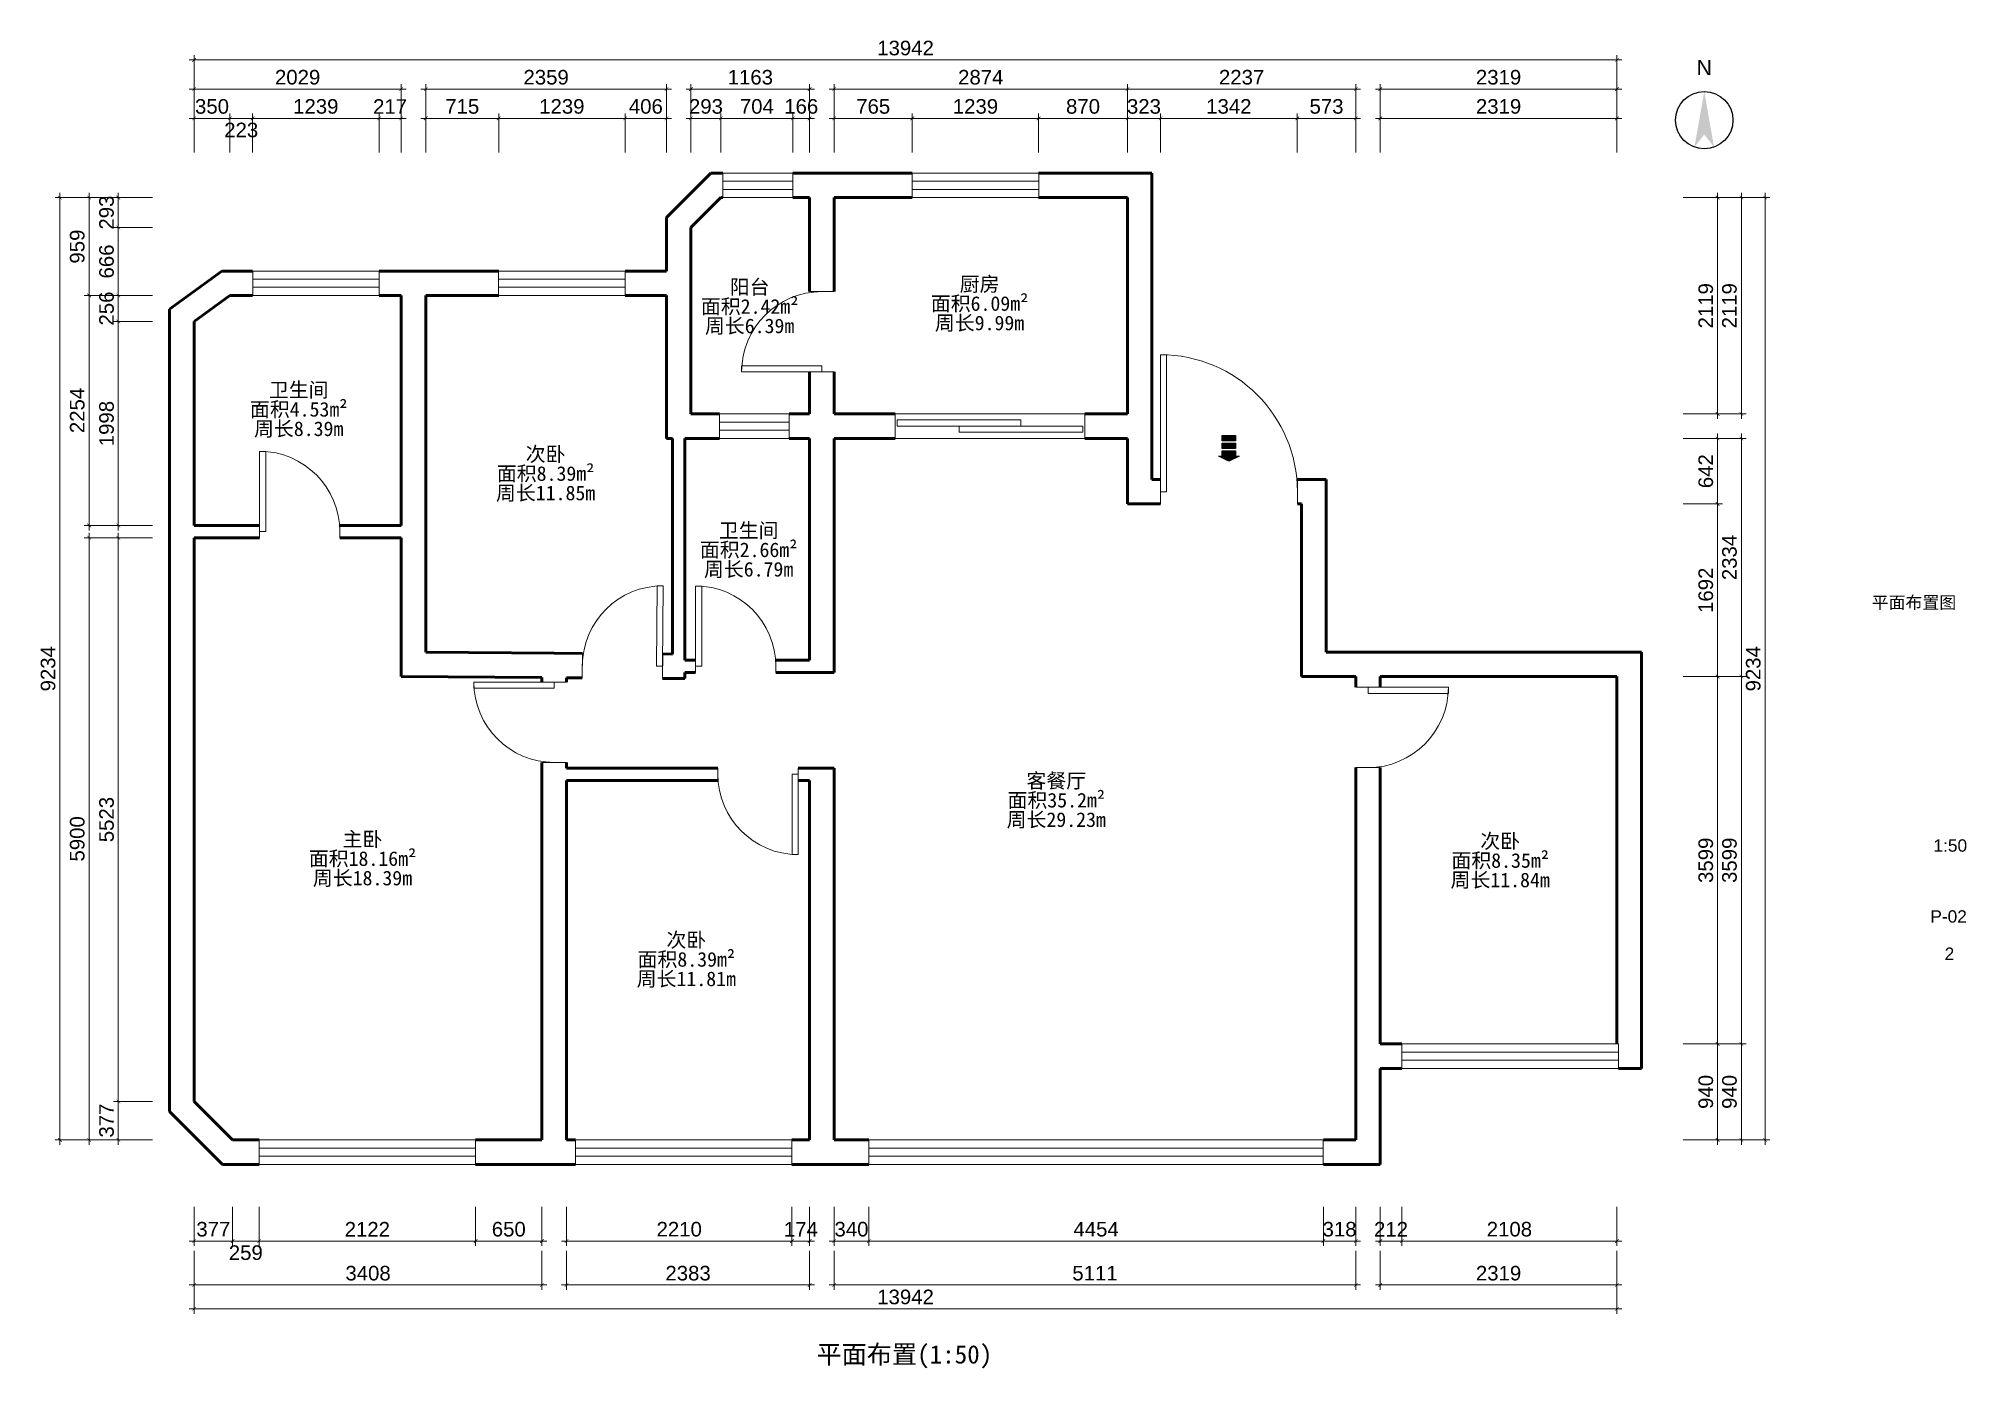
# Model space of a CAD drawing. Header units: millimetres. Extents: x 245 to 19137, y -220 to 12813.
import ezdxf

# ---------------------------------------------------------------- set-up
doc = ezdxf.new("R2010")
doc.units = ezdxf.units.MM
for name, color, linetype, lineweight in [('BS-非承重墙', 7, 'Continuous', 50), ('DS-门窗', 7, 'Continuous', 13), ('SH-文字标注', 2, 'Continuous', 13)]:
    doc.layers.add(name, color=color, linetype=linetype, lineweight=lineweight)
for name, color, linetype in [('SH-尺寸标注', 32, 'Continuous'), ('SH-符号标注', 1, 'Continuous'), ('图框', 4, 'Continuous')]:
    doc.layers.add(name, color=color, linetype=linetype)
doc.styles.add('DEFAULT_COMPASS_NEW_TEXT_STYLE46.90906220242788_Arial', font='', dxfattribs={"height": 375.272498})
doc.styles.get("Standard").update_dxf_attribs({"font": 'arial.ttf'})
doc.styles.add('T_12_2_SimSun', font='', dxfattribs={"height": 225.638169})
doc.styles.add('T_20_SimSun', font='', dxfattribs={"height": 178.571429})
doc.styles.add('自定义样式_Arial_303.3707865168539', font='', dxfattribs={"height": 303.370787})
doc.styles.add('自定义样式_SimSun_303.3707865168539', font='', dxfattribs={"height": 303.370787})
doc.styles.get('DEFAULT_COMPASS_NEW_TEXT_STYLE46.90906220242788_Arial').set_extended_font_data('Arial')
doc.styles.get('T_12_2_SimSun').set_extended_font_data('SimSun')
doc.styles.get('T_20_SimSun').set_extended_font_data('SimSun')
doc.styles.get('自定义样式_Arial_303.3707865168539').set_extended_font_data('Arial')
doc.styles.get('自定义样式_SimSun_303.3707865168539').set_extended_font_data('SimSun')
doc.dimstyles.new('D_20_2.35', dxfattribs={"dimtxt": 142.857143, "dimasz": 35.714286, "dimexe": 47.619048, "dimexo": 0, "dimgap": 0, "dimtad": 1, "dimdec": 0, "dimzin": 1, "dimdsep": 46, "dimtxsty": 'Standard', "dimblk": 'ARCHTICK', "dimcen": 0.09, "dimdle": 47.619048, "dimclrd": 252, "dimclre": 252, "dimclrt": 134, "dimadec": 0, "dimazin": 0, "dimtfac": 1, "dimtdec": 4, "dimtix": 1, "dimtmove": 2, "dimatfit": 3, "dimfxl": 335.714273, "dimfxlon": 1, "dimtolj": 1, "dimtzin": 0, "dimlwd": 9, "dimlwe": 9, "dimarcsym": 0})

msp = doc.modelspace()

# ---------------------------------------------------------------- texts
at = {"layer": 'SH-文字标注', "color": 134, "char_height": 142.857, "attachment_point": 5, "line_spacing_factor": 0.8, "style": 'T_20_SimSun'}
for s, insert in [('阳台^J面积2.42m²^J周长6.39m', (7213.4, 10179.3)), ('阳台^J面积2.42m²^J周长6.39m', (7213.4, 10179.3)), ('厨房^J面积6.09m²^J周长9.99m', (9466.4, 10207.9)), ('厨房^J面积6.09m²^J周长9.99m', (9466.4, 10207.9)), ('卫生间^J面积4.53m²^J周长8.39m', (2794.7, 9171.2)), ('卫生间^J面积4.53m²^J周长8.39m', (2794.7, 9171.2)), ('次卧^J面积8.39m²^J周长11.85m', (5214, 8541.8)), ('次卧^J面积8.39m²^J周长11.85m', (5214, 8541.8)), ('卫生间^J面积2.66m²^J周长6.79m', (7203.4, 7794.3)), ('卫生间^J面积2.66m²^J周长6.79m', (7203.4, 7794.3)), ('客餐厅^J面积35.2m²^J周长29.23m', (10218.1, 5340.7)), ('客餐厅^J面积35.2m²^J周长29.23m', (10218.1, 5340.7)), ('主卧^J面积18.16m²^J周长18.39m', (3419.7, 4768.2)), ('主卧^J面积18.16m²^J周长18.39m', (3419.7, 4768.2)), ('次卧^J面积8.35m²^J周长11.84m', (14567.7, 4749.6)), ('次卧^J面积8.35m²^J周长11.84m', (14567.7, 4749.6)), ('次卧^J面积8.39m²^J周长11.81m', (6593.1, 3780.6)), ('次卧^J面积8.39m²^J周长11.81m', (6593.1, 3780.6))]:
    msp.add_mtext(s, dxfattribs=dict(at, insert=insert))
at = {"layer": 'SH-文字标注', "color": 7, "insert": (8730, -105.5), "char_height": 180.51, "attachment_point": 5, "line_spacing_factor": 0.8, "style": 'T_12_2_SimSun'}
msp.add_mtext('平面布置(1:50)', dxfattribs=at)
at = {"layer": 'SH-符号标注', "color": 7, "insert": (16567.5, 12529.1), "char_height": 150.1, "attachment_point": 5, "line_spacing_factor": 0.8, "style": 'DEFAULT_COMPASS_NEW_TEXT_STYLE46.90906220242788_Arial'}
msp.add_mtext('N', dxfattribs=at)
msp.add_mtext('N', dxfattribs=at)
at = {"layer": '图框', "color": 7, "attachment_point": 5, "line_spacing_factor": 0.8}
for s, insert, char_height, style in [('平面布置图', (18622.3, 7279.9), 121.35, '自定义样式_SimSun_303.3707865168539'), ('平面布置图', (18622.3, 7279.9), 121.35, '自定义样式_SimSun_303.3707865168539'), ('1:50', (18978.3, 4904.1), 121.35, '自定义样式_Arial_303.3707865168539'), ('1:50', (18978.3, 4904.1), 121.35, '自定义样式_Arial_303.3707865168539'), ('P-02', (18961.7, 4208.7), 121.35, '自定义样式_Arial_303.3707865168539'), ('P-02', (18961.7, 4208.7), 121.35, '自定义样式_Arial_303.3707865168539'), ('2', (18970, 3844.5), 121.3, '自定义样式_Arial_303.3707865168539'), ('2', (18970, 3844.5), 121.3, '自定义样式_Arial_303.3707865168539')]:
    msp.add_mtext(s, dxfattribs=dict(at, insert=insert, char_height=char_height, style=style))

# ---------------------------------------------------------------- blocks, each defined once
blk = doc.blocks.new('WINDOW_d2bf44923f063b99043b6629e2dc5596_65d58f8b3c4644a4b537f87e552f670e')
at = {"layer": 'DS-门窗', "color": 60, "linetype": 'Continuous', "ltscale": 2}
for p, q in [((-1136, 2354), (-1821, 2354)), ((-1821, 2354), (-1821, 2114)), ((-1136, 2274), (-1821, 2274)), ((-1136, 2114), (-1136, 2354)), ((-1136, 2194), (-1821, 2194)), ((-1821, 2114), (-1136, 2114))]:
    blk.add_line(p, q, dxfattribs=at)
blk = doc.blocks.new('WINDOW_dda7be86b2d194ed9017f27c36ae2ee6_67aec39b51144958a70b7d2f797984ce')
at = {"layer": 'DS-门窗', "color": 60, "linetype": 'Continuous', "ltscale": 2}
for p, q in [((-1102, 4713), (-1787, 4713)), ((-1787, 4713), (-1787, 4473)), ((-1102, 4633), (-1787, 4633)), ((-1102, 4553), (-1787, 4553)), ((-1102, 4473), (-1102, 4713)), ((-1787, 4473), (-1102, 4473))]:
    blk.add_line(p, q, dxfattribs=at)
blk = doc.blocks.new('WINDOW_a62b61572bc37d58dc9e2607d579309c_19cabc8ac68d438292a2dbee5d9ffa78')
at = {"layer": 'DS-门窗', "color": 60, "linetype": 'Continuous', "ltscale": 2}
for p, q in [((-5156, 3754), (-6394, 3754)), ((-6394, 3754), (-6394, 3514)), ((-5156, 3674), (-6394, 3674)), ((-5156, 3594), (-6394, 3594)), ((-5156, 3514), (-5156, 3754)), ((-6394, 3514), (-5156, 3514))]:
    blk.add_line(p, q, dxfattribs=at)
blk = doc.blocks.new('WINDOW_901e531f2d109fc9228922a418da6d7e_180650a6c23d48fc9906bfc32fea3137')
at = {"layer": 'DS-门窗', "color": 60, "linetype": 'Continuous', "ltscale": 2}
for p, q in [((-2745, 3754), (-3984, 3754)), ((-3984, 3754), (-3984, 3514)), ((-2745, 3674), (-3984, 3674)), ((-2745, 3594), (-3984, 3594)), ((-2745, 3514), (-2745, 3754)), ((-3984, 3514), (-2745, 3514))]:
    blk.add_line(p, q, dxfattribs=at)
blk = doc.blocks.new('WINDOW_2dabe6a3f66ad981135af9a1e4afb64f_94e704c11bf74612bcbc1eeecc1d5c7c')
at = {"layer": 'DS-门窗', "color": 60, "linetype": 'Continuous', "ltscale": 2}
for p, q in [((1308, 4713), (69, 4713)), ((69, 4713), (69, 4473)), ((1308, 4633), (69, 4633)), ((1308, 4553), (69, 4553)), ((1308, 4473), (1308, 4713)), ((69, 4473), (1308, 4473))]:
    blk.add_line(p, q, dxfattribs=at)
blk = doc.blocks.new('DOOR_fc16af7c67214b6b2f2defd95263af8d_9140ba4ccb784bec9770fdfd2bd67f3c')
at = {"layer": 'DS-门窗', "color": 60, "linetype": 'Continuous', "ltscale": 2}
for p, q in [((1759, 2354), (-98, 2354)), ((-98, 2354), (-98, 2114)), ((1133, 2294), (-78, 2294)), ((-78, 2294), (-78, 2234)), ((1133, 2234), (1133, 2294)), ((1759, 2114), (1759, 2354)), ((-98, 2114), (1759, 2114)), ((-78, 2234), (1133, 2234)), ((1739, 2234), (528, 2234)), ((528, 2234), (528, 2174)), ((528, 2174), (1739, 2174)), ((1739, 2174), (1739, 2234))]:
    blk.add_line(p, q, dxfattribs=at)
blk = doc.blocks.new('LEGEND_53b17ed9e7bc361a9d5f7c8f8c891103_0325671d14544a5e9625c67889f8c782')
at = {"layer": 'DS-门窗', "color": 60, "linetype": 'Continuous', "ltscale": 2}
for p, q in [((0, 240), (0, 0)), ((787, 240), (787, 0))]:
    blk.add_line(p, q, dxfattribs=at)
at = {"layer": 'DS-门窗', "color": 60, "linetype": 'Continuous', "ltscale": 2, "flags": 128}
blk.add_lwpolyline([(0, 120), (0, 907), (60, 907), (60, 120), (0, 120)], dxfattribs=at)
at = {"layer": 'DS-门窗', "color": 60, "linetype": 'Continuous', "ltscale": 2}
blk.add_arc((0, 120), 787, 0, 90, dxfattribs=at)
blk = doc.blocks.new('LEGEND_21c7235f9fb190111f4370a596c8782f_f730b179c3a6443a9e8fe988db1792cb')
at = {"layer": 'DS-门窗', "color": 60, "linetype": 'Continuous', "ltscale": 2}
for p, q in [((0, 120), (0, 0)), ((787, 120), (787, 0))]:
    blk.add_line(p, q, dxfattribs=at)
at = {"layer": 'DS-门窗', "color": 60, "linetype": 'Continuous', "ltscale": 2, "flags": 128}
blk.add_lwpolyline([(0, 60), (0, 847), (60, 847), (60, 60), (0, 60)], dxfattribs=at)
at = {"layer": 'DS-门窗', "color": 60, "linetype": 'Continuous', "ltscale": 2}
blk.add_arc((0, 60), 787, 0, 90, dxfattribs=at)
blk = doc.blocks.new('LEGEND_21a534f452159aa28b1e192e4484f7b2_cff5b63c4e844f9086d936421ee5c833')
at = {"layer": 'DS-门窗', "color": 60, "linetype": 'Continuous', "ltscale": 2}
for p, q in [((0, 240), (0, 0)), ((1342, 240), (1342, 0))]:
    blk.add_line(p, q, dxfattribs=at)
at = {"layer": 'DS-门窗', "color": 60, "linetype": 'Continuous', "ltscale": 2, "flags": 128}
blk.add_lwpolyline([(0, 120), (0, 1462), (60, 1462), (60, 120), (0, 120)], dxfattribs=at)
at = {"layer": 'DS-门窗', "color": 60, "linetype": 'Continuous', "ltscale": 2}
blk.add_arc((0, 120), 1342, 0, 90, dxfattribs=at)
blk = doc.blocks.new('WINDOW_3202ff818c7f97124c0085a78d293b3b_79cb11601bd04043949b6a043a9a0068')
at = {"layer": 'DS-门窗', "color": 60, "linetype": 'Continuous', "ltscale": 2}
for p, q in [((-4210, -4761), (-6332, -4761)), ((-6332, -4761), (-6332, -5001)), ((-6332, -4841), (-4210, -4841)), ((-4210, -5001), (-4210, -4761)), ((-6332, -4921), (-4210, -4921)), ((-6332, -5001), (-4210, -5001))]:
    blk.add_line(p, q, dxfattribs=at)
blk = doc.blocks.new('WINDOW_d8064412710f5d54ebf442824f9995c4_89e8436e68284c518e718759a15fc281')
at = {"layer": 'DS-门窗', "color": 60, "linetype": 'Continuous', "ltscale": 2}
for p, q in [((-1110, -4761), (-3232, -4761)), ((-3232, -4761), (-3232, -5001)), ((-3232, -4841), (-1110, -4841)), ((-1110, -5001), (-1110, -4761)), ((-3232, -4921), (-1110, -4921)), ((-3232, -5001), (-1110, -5001))]:
    blk.add_line(p, q, dxfattribs=at)
blk = doc.blocks.new('WINDOW_09a149a149f258ed90e4f6109ce0df87_da908b7f8e10479fb0a179a525980ef4')
at = {"layer": 'DS-门窗', "color": 60, "linetype": 'Continuous', "ltscale": 2}
for p, q in [((6989, -3820), (4867, -3820)), ((4867, -3820), (4867, -4060)), ((4867, -3900), (6989, -3900)), ((6989, -4060), (6989, -3820)), ((4867, -3980), (6989, -3980)), ((4867, -4060), (6989, -4060))]:
    blk.add_line(p, q, dxfattribs=at)
blk = doc.blocks.new('WINDOW_658651dc562f569f39af72cd0fd2e788_f94c37ca998d415a808768ba4d2f1fe0')
at = {"layer": 'DS-门窗', "color": 60, "linetype": 'Continuous', "ltscale": 2}
for p, q in [((4097, -4761), (-356, -4761)), ((-356, -4761), (-356, -5001)), ((-356, -4841), (4097, -4841)), ((4097, -5001), (4097, -4761)), ((-356, -4921), (4097, -4921)), ((-356, -5001), (4097, -5001))]:
    blk.add_line(p, q, dxfattribs=at)
blk = doc.blocks.new('MARKER_1e2303cc2eb9ab11209d24ef251579fb_08f0d49fcf1144379322c050ecbc170a')
at = {"layer": 'SH-符号标注'}
for points in [[(3107, 2091), (3107, 2141), (3237, 2141), (3237, 2091)], [(3172, 1891), (3072, 1941), (3107, 1941), (3107, 1991), (3237, 1991), (3237, 1941), (3272, 1941)], [(3107, 2016), (3107, 2066), (3237, 2066), (3237, 2016)]]:
    blk.add_hatch(color=1, dxfattribs=at).paths.add_polyline_path(points, flags=0)
at = {"layer": 'SH-符号标注', "color": 1, "linetype": 'Continuous'}
for p, q in [((3107, 2091), (3107, 2141)), ((3107, 2141), (3237, 2141)), ((3237, 2091), (3107, 2091)), ((3237, 2141), (3237, 2091)), ((3172, 1891), (3072, 1941)), ((3072, 1941), (3107, 1941)), ((3107, 2016), (3107, 2066)), ((3107, 2066), (3237, 2066)), ((3237, 2016), (3107, 2016)), ((3107, 1941), (3107, 1991)), ((3107, 1991), (3237, 1991)), ((3272, 1941), (3172, 1891)), ((3237, 2066), (3237, 2016)), ((3237, 1991), (3237, 1941)), ((3237, 1941), (3272, 1941))]:
    blk.add_line(p, q, dxfattribs=at)
blk = doc.blocks.new('_ArchTick')
at = {"color": 0, "linetype": 'ByBlock', "const_width": 0.15}
blk.add_lwpolyline([(-0.5, -0.5), (0.5, 0.5)], dxfattribs=at)
blk = doc.blocks.new('*D241')
at = {"layer": 'Defpoints', "color": 0}
for p in [(1770, 933), (5178, 933), (5178, 598)]:
    blk.add_point(p, dxfattribs=at)
at = {"layer": 'SH-尺寸标注', "color": 252, "linetype": 'Continuous', "lineweight": 9}
for p, q in [((1770, 933), (1770, 550)), ((5178, 933), (5178, 550)), ((1722, 598), (5226, 598))]:
    blk.add_line(p, q, dxfattribs=at)
at = {"layer": 'SH-尺寸标注', "color": 252, "linetype": 'Continuous', "lineweight": 9, "xscale": 35.71428581050463, "yscale": 35.71428581050463, "zscale": 35.71428581050463, "rotation": 180}
blk.add_blockref('_ArchTick', (1770, 598), dxfattribs=at)
at = {"layer": 'SH-尺寸标注', "color": 252, "linetype": 'Continuous', "lineweight": 9, "xscale": 35.71428581050463, "yscale": 35.71428581050463, "zscale": 35.71428581050463}
blk.add_blockref('_ArchTick', (5178, 598), dxfattribs=at)
at = {"layer": 'SH-尺寸标注', "color": 134, "insert": (3474, 713), "char_height": 142.9, "attachment_point": 5}
blk.add_mtext('\\A1;3408', dxfattribs=at)
blk = doc.blocks.new('*D242')
at = {"layer": 'Defpoints', "color": 0}
for p in [(5418, 933), (7801, 933), (7801, 598)]:
    blk.add_point(p, dxfattribs=at)
at = {"layer": 'SH-尺寸标注', "color": 252, "linetype": 'Continuous', "lineweight": 9}
for p, q in [((5418, 933), (5418, 550)), ((7801, 933), (7801, 550)), ((5371, 598), (7849, 598))]:
    blk.add_line(p, q, dxfattribs=at)
at = {"layer": 'SH-尺寸标注', "color": 252, "linetype": 'Continuous', "lineweight": 9, "xscale": 35.71428581050463, "yscale": 35.71428581050463, "zscale": 35.71428581050463, "rotation": 180}
blk.add_blockref('_ArchTick', (5418, 598), dxfattribs=at)
at = {"layer": 'SH-尺寸标注', "color": 252, "linetype": 'Continuous', "lineweight": 9, "xscale": 35.71428581050463, "yscale": 35.71428581050463, "zscale": 35.71428581050463}
blk.add_blockref('_ArchTick', (7801, 598), dxfattribs=at)
at = {"layer": 'SH-尺寸标注', "color": 134, "insert": (6610, 713), "char_height": 142.9, "attachment_point": 5}
blk.add_mtext('\\A1;2383', dxfattribs=at)
blk = doc.blocks.new('*D243')
at = {"layer": 'Defpoints', "color": 0}
for p in [(8041, 933), (13153, 933), (13153, 598)]:
    blk.add_point(p, dxfattribs=at)
at = {"layer": 'SH-尺寸标注', "color": 252, "linetype": 'Continuous', "lineweight": 9}
for p, q in [((8041, 933), (8041, 550)), ((13153, 933), (13153, 550)), ((7994, 598), (13200, 598))]:
    blk.add_line(p, q, dxfattribs=at)
at = {"layer": 'SH-尺寸标注', "color": 252, "linetype": 'Continuous', "lineweight": 9, "xscale": 35.71428581050463, "yscale": 35.71428581050463, "zscale": 35.71428581050463, "rotation": 180}
blk.add_blockref('_ArchTick', (8041, 598), dxfattribs=at)
at = {"layer": 'SH-尺寸标注', "color": 252, "linetype": 'Continuous', "lineweight": 9, "xscale": 35.71428581050463, "yscale": 35.71428581050463, "zscale": 35.71428581050463}
blk.add_blockref('_ArchTick', (13153, 598), dxfattribs=at)
at = {"layer": 'SH-尺寸标注', "color": 134, "insert": (10597, 713), "char_height": 142.9, "attachment_point": 5}
blk.add_mtext('\\A1;5111', dxfattribs=at)
blk = doc.blocks.new('*D244')
at = {"layer": 'Defpoints', "color": 0}
for p in [(13393, 933), (15712, 933), (15712, 598)]:
    blk.add_point(p, dxfattribs=at)
at = {"layer": 'SH-尺寸标注', "color": 252, "linetype": 'Continuous', "lineweight": 9}
for p, q in [((13393, 933), (13393, 550)), ((15712, 933), (15712, 550)), ((13345, 598), (15760, 598))]:
    blk.add_line(p, q, dxfattribs=at)
at = {"layer": 'SH-尺寸标注', "color": 252, "linetype": 'Continuous', "lineweight": 9, "xscale": 35.71428581050463, "yscale": 35.71428581050463, "zscale": 35.71428581050463, "rotation": 180}
blk.add_blockref('_ArchTick', (13393, 598), dxfattribs=at)
at = {"layer": 'SH-尺寸标注', "color": 252, "linetype": 'Continuous', "lineweight": 9, "xscale": 35.71428581050463, "yscale": 35.71428581050463, "zscale": 35.71428581050463}
blk.add_blockref('_ArchTick', (15712, 598), dxfattribs=at)
at = {"layer": 'SH-尺寸标注', "color": 134, "insert": (14552, 713), "char_height": 142.9, "attachment_point": 5}
blk.add_mtext('\\A1;2319', dxfattribs=at)
blk = doc.blocks.new('*D245')
at = {"layer": 'Defpoints', "color": 0}
for p in [(3799, 12318), (1770, 11982), (3799, 11982)]:
    blk.add_point(p, dxfattribs=at)
at = {"layer": 'SH-尺寸标注', "color": 252, "linetype": 'Continuous', "lineweight": 9}
for p, q in [((1722, 12318), (3847, 12318)), ((1770, 11982), (1770, 12365)), ((3799, 11982), (3799, 12365))]:
    blk.add_line(p, q, dxfattribs=at)
at = {"layer": 'SH-尺寸标注', "color": 252, "linetype": 'Continuous', "lineweight": 9, "xscale": 35.71428581050463, "yscale": 35.71428581050463, "zscale": 35.71428581050463, "rotation": 180}
blk.add_blockref('_ArchTick', (1770, 12318), dxfattribs=at)
at = {"layer": 'SH-尺寸标注', "color": 252, "linetype": 'Continuous', "lineweight": 9, "xscale": 35.71428581050463, "yscale": 35.71428581050463, "zscale": 35.71428581050463}
blk.add_blockref('_ArchTick', (3799, 12318), dxfattribs=at)
at = {"layer": 'SH-尺寸标注', "color": 134, "insert": (2784, 12433), "char_height": 142.9, "attachment_point": 5}
blk.add_mtext('\\A1;2029', dxfattribs=at)
blk = doc.blocks.new('*D246')
at = {"layer": 'Defpoints', "color": 0}
for p in [(6398, 12318), (4039, 11982), (6398, 11982)]:
    blk.add_point(p, dxfattribs=at)
at = {"layer": 'SH-尺寸标注', "color": 252, "linetype": 'Continuous', "lineweight": 9}
for p, q in [((3991, 12318), (6446, 12318)), ((4039, 11982), (4039, 12365)), ((6398, 11982), (6398, 12365))]:
    blk.add_line(p, q, dxfattribs=at)
at = {"layer": 'SH-尺寸标注', "color": 252, "linetype": 'Continuous', "lineweight": 9, "xscale": 35.71428581050463, "yscale": 35.71428581050463, "zscale": 35.71428581050463, "rotation": 180}
blk.add_blockref('_ArchTick', (4039, 12318), dxfattribs=at)
at = {"layer": 'SH-尺寸标注', "color": 252, "linetype": 'Continuous', "lineweight": 9, "xscale": 35.71428581050463, "yscale": 35.71428581050463, "zscale": 35.71428581050463}
blk.add_blockref('_ArchTick', (6398, 12318), dxfattribs=at)
at = {"layer": 'SH-尺寸标注', "color": 134, "insert": (5219, 12433), "char_height": 142.9, "attachment_point": 5}
blk.add_mtext('\\A1;2359', dxfattribs=at)
blk = doc.blocks.new('*D247')
at = {"layer": 'Defpoints', "color": 0}
for p in [(7801, 12318), (6638, 11982), (7801, 11982)]:
    blk.add_point(p, dxfattribs=at)
at = {"layer": 'SH-尺寸标注', "color": 252, "linetype": 'Continuous', "lineweight": 9}
for p, q in [((6591, 12318), (7849, 12318)), ((6638, 11982), (6638, 12365)), ((7801, 11982), (7801, 12365))]:
    blk.add_line(p, q, dxfattribs=at)
at = {"layer": 'SH-尺寸标注', "color": 252, "linetype": 'Continuous', "lineweight": 9, "xscale": 35.71428581050463, "yscale": 35.71428581050463, "zscale": 35.71428581050463, "rotation": 180}
blk.add_blockref('_ArchTick', (6638, 12318), dxfattribs=at)
at = {"layer": 'SH-尺寸标注', "color": 252, "linetype": 'Continuous', "lineweight": 9, "xscale": 35.71428581050463, "yscale": 35.71428581050463, "zscale": 35.71428581050463}
blk.add_blockref('_ArchTick', (7801, 12318), dxfattribs=at)
at = {"layer": 'SH-尺寸标注', "color": 134, "insert": (7220, 12433), "char_height": 142.9, "attachment_point": 5}
blk.add_mtext('\\A1;1163', dxfattribs=at)
blk = doc.blocks.new('*D248')
at = {"layer": 'Defpoints', "color": 0}
for p in [(10916, 12318), (8041, 11982), (10916, 11982)]:
    blk.add_point(p, dxfattribs=at)
at = {"layer": 'SH-尺寸标注', "color": 252, "linetype": 'Continuous', "lineweight": 9}
for p, q in [((7994, 12318), (10963, 12318)), ((8041, 11982), (8041, 12365)), ((10916, 11982), (10916, 12365))]:
    blk.add_line(p, q, dxfattribs=at)
at = {"layer": 'SH-尺寸标注', "color": 252, "linetype": 'Continuous', "lineweight": 9, "xscale": 35.71428581050463, "yscale": 35.71428581050463, "zscale": 35.71428581050463, "rotation": 180}
blk.add_blockref('_ArchTick', (8041, 12318), dxfattribs=at)
at = {"layer": 'SH-尺寸标注', "color": 252, "linetype": 'Continuous', "lineweight": 9, "xscale": 35.71428581050463, "yscale": 35.71428581050463, "zscale": 35.71428581050463}
blk.add_blockref('_ArchTick', (10916, 12318), dxfattribs=at)
at = {"layer": 'SH-尺寸标注', "color": 134, "insert": (9478, 12433), "char_height": 142.9, "attachment_point": 5}
blk.add_mtext('\\A1;2874', dxfattribs=at)
blk = doc.blocks.new('*D249')
at = {"layer": 'Defpoints', "color": 0}
for p in [(13153, 12318), (10916, 11982), (13153, 11982)]:
    blk.add_point(p, dxfattribs=at)
at = {"layer": 'SH-尺寸标注', "color": 252, "linetype": 'Continuous', "lineweight": 9}
for p, q in [((10868, 12318), (13200, 12318)), ((10916, 11982), (10916, 12365)), ((13153, 11982), (13153, 12365))]:
    blk.add_line(p, q, dxfattribs=at)
at = {"layer": 'SH-尺寸标注', "color": 252, "linetype": 'Continuous', "lineweight": 9, "xscale": 35.71428581050463, "yscale": 35.71428581050463, "zscale": 35.71428581050463, "rotation": 180}
blk.add_blockref('_ArchTick', (10916, 12318), dxfattribs=at)
at = {"layer": 'SH-尺寸标注', "color": 252, "linetype": 'Continuous', "lineweight": 9, "xscale": 35.71428581050463, "yscale": 35.71428581050463, "zscale": 35.71428581050463}
blk.add_blockref('_ArchTick', (13153, 12318), dxfattribs=at)
at = {"layer": 'SH-尺寸标注', "color": 134, "insert": (12034, 12433), "char_height": 142.9, "attachment_point": 5}
blk.add_mtext('\\A1;2237', dxfattribs=at)
blk = doc.blocks.new('*D250')
at = {"layer": 'Defpoints', "color": 0}
for p in [(15712, 12318), (13393, 11982), (15712, 11982)]:
    blk.add_point(p, dxfattribs=at)
at = {"layer": 'SH-尺寸标注', "color": 252, "linetype": 'Continuous', "lineweight": 9}
for p, q in [((13345, 12318), (15760, 12318)), ((13393, 11982), (13393, 12365)), ((15712, 11982), (15712, 12365))]:
    blk.add_line(p, q, dxfattribs=at)
at = {"layer": 'SH-尺寸标注', "color": 252, "linetype": 'Continuous', "lineweight": 9, "xscale": 35.71428581050463, "yscale": 35.71428581050463, "zscale": 35.71428581050463, "rotation": 180}
blk.add_blockref('_ArchTick', (13393, 12318), dxfattribs=at)
at = {"layer": 'SH-尺寸标注', "color": 252, "linetype": 'Continuous', "lineweight": 9, "xscale": 35.71428581050463, "yscale": 35.71428581050463, "zscale": 35.71428581050463}
blk.add_blockref('_ArchTick', (15712, 12318), dxfattribs=at)
at = {"layer": 'SH-尺寸标注', "color": 134, "insert": (14552, 12433), "char_height": 142.9, "attachment_point": 5}
blk.add_mtext('\\A1;2319', dxfattribs=at)
blk = doc.blocks.new('*D251')
at = {"layer": 'Defpoints', "color": 0}
for p in [(741, 7921), (1076, 7921), (1076, 2020)]:
    blk.add_point(p, dxfattribs=at)
at = {"layer": 'SH-尺寸标注', "color": 252, "linetype": 'Continuous', "lineweight": 9}
for p, q in [((741, 1973), (741, 7968)), ((1076, 7921), (693, 7921)), ((1076, 2020), (693, 2020))]:
    blk.add_line(p, q, dxfattribs=at)
at = {"layer": 'SH-尺寸标注', "color": 252, "linetype": 'Continuous', "lineweight": 9, "xscale": 35.71428581050463, "yscale": 35.71428581050463, "zscale": 35.71428581050463}
for p, rotation in [((741, 7921), 90), ((741, 2020), 270)]:
    blk.add_blockref('_ArchTick', p, dxfattribs=dict(at, rotation=rotation))
at = {"layer": 'SH-尺寸标注', "color": 134, "insert": (625, 4970), "char_height": 142.9, "attachment_point": 5, "rotation": 90}
blk.add_mtext('\\A1;5900', dxfattribs=at)
blk = doc.blocks.new('*D252')
at = {"layer": 'Defpoints', "color": 0}
for p in [(741, 10295), (1076, 10295), (1076, 8041)]:
    blk.add_point(p, dxfattribs=at)
at = {"layer": 'SH-尺寸标注', "color": 252, "linetype": 'Continuous', "lineweight": 9}
for p, q in [((1076, 10295), (693, 10295)), ((741, 7993), (741, 10342)), ((1076, 8041), (693, 8041))]:
    blk.add_line(p, q, dxfattribs=at)
at = {"layer": 'SH-尺寸标注', "color": 252, "linetype": 'Continuous', "lineweight": 9, "xscale": 35.71428581050463, "yscale": 35.71428581050463, "zscale": 35.71428581050463}
for p, rotation in [((741, 10295), 90), ((741, 8041), 270)]:
    blk.add_blockref('_ArchTick', p, dxfattribs=dict(at, rotation=rotation))
at = {"layer": 'SH-尺寸标注', "color": 134, "insert": (625, 9168), "char_height": 142.9, "attachment_point": 5, "rotation": 90}
blk.add_mtext('\\A1;2254', dxfattribs=at)
blk = doc.blocks.new('*D253')
at = {"layer": 'Defpoints', "color": 0}
for p in [(741, 11254), (1076, 11254), (1076, 10295)]:
    blk.add_point(p, dxfattribs=at)
at = {"layer": 'SH-尺寸标注', "color": 252, "linetype": 'Continuous', "lineweight": 9}
for p, q in [((1076, 11254), (693, 11254)), ((741, 10247), (741, 11301)), ((1076, 10295), (693, 10295))]:
    blk.add_line(p, q, dxfattribs=at)
at = {"layer": 'SH-尺寸标注', "color": 252, "linetype": 'Continuous', "lineweight": 9, "xscale": 35.71428581050463, "yscale": 35.71428581050463, "zscale": 35.71428581050463}
for p, rotation in [((741, 11254), 90), ((741, 10295), 270)]:
    blk.add_blockref('_ArchTick', p, dxfattribs=dict(at, rotation=rotation))
at = {"layer": 'SH-尺寸标注', "color": 134, "insert": (625, 10774), "char_height": 142.9, "attachment_point": 5, "rotation": 90}
blk.add_mtext('\\A1;959', dxfattribs=at)
blk = doc.blocks.new('*D254')
at = {"layer": 'Defpoints', "color": 0}
for p in [(16595, 2961), (16931, 2961), (16595, 2020)]:
    blk.add_point(p, dxfattribs=at)
at = {"layer": 'SH-尺寸标注', "color": 252, "linetype": 'Continuous', "lineweight": 9}
for p, q in [((16595, 2961), (16978, 2961)), ((16931, 1973), (16931, 3008)), ((16595, 2020), (16978, 2020))]:
    blk.add_line(p, q, dxfattribs=at)
at = {"layer": 'SH-尺寸标注', "color": 252, "linetype": 'Continuous', "lineweight": 9, "xscale": 35.71428581050463, "yscale": 35.71428581050463, "zscale": 35.71428581050463}
for p, rotation in [((16931, 2961), 90), ((16931, 2020), 270)]:
    blk.add_blockref('_ArchTick', p, dxfattribs=dict(at, rotation=rotation))
at = {"layer": 'SH-尺寸标注', "color": 134, "insert": (16815, 2490), "char_height": 142.9, "attachment_point": 5, "rotation": 90}
blk.add_mtext('\\A1;940', dxfattribs=at)
blk = doc.blocks.new('*D255')
at = {"layer": 'Defpoints', "color": 0}
for p in [(16595, 6560), (16931, 6560), (16595, 2961)]:
    blk.add_point(p, dxfattribs=at)
at = {"layer": 'SH-尺寸标注', "color": 252, "linetype": 'Continuous', "lineweight": 9}
for p, q in [((16595, 6560), (16978, 6560)), ((16931, 2913), (16931, 6608)), ((16595, 2961), (16978, 2961))]:
    blk.add_line(p, q, dxfattribs=at)
at = {"layer": 'SH-尺寸标注', "color": 252, "linetype": 'Continuous', "lineweight": 9, "xscale": 35.71428581050463, "yscale": 35.71428581050463, "zscale": 35.71428581050463}
for p, rotation in [((16931, 6560), 90), ((16931, 2961), 270)]:
    blk.add_blockref('_ArchTick', p, dxfattribs=dict(at, rotation=rotation))
at = {"layer": 'SH-尺寸标注', "color": 134, "insert": (16815, 4760), "char_height": 142.9, "attachment_point": 5, "rotation": 90}
blk.add_mtext('\\A1;3599', dxfattribs=at)
blk = doc.blocks.new('*D256')
at = {"layer": 'Defpoints', "color": 0}
for p in [(16595, 8894), (16931, 8894), (16595, 6560)]:
    blk.add_point(p, dxfattribs=at)
at = {"layer": 'SH-尺寸标注', "color": 252, "linetype": 'Continuous', "lineweight": 9}
for p, q in [((16595, 8894), (16978, 8894)), ((16931, 6512), (16931, 8942)), ((16595, 6560), (16978, 6560))]:
    blk.add_line(p, q, dxfattribs=at)
at = {"layer": 'SH-尺寸标注', "color": 252, "linetype": 'Continuous', "lineweight": 9, "xscale": 35.71428581050463, "yscale": 35.71428581050463, "zscale": 35.71428581050463}
for p, rotation in [((16931, 8894), 90), ((16931, 6560), 270)]:
    blk.add_blockref('_ArchTick', p, dxfattribs=dict(at, rotation=rotation))
at = {"layer": 'SH-尺寸标注', "color": 134, "insert": (16815, 7727), "char_height": 142.9, "attachment_point": 5, "rotation": 90}
blk.add_mtext('\\A1;2334', dxfattribs=at)
blk = doc.blocks.new('*D257')
at = {"layer": 'Defpoints', "color": 0}
for p in [(16595, 11254), (16931, 11254), (16595, 9134)]:
    blk.add_point(p, dxfattribs=at)
at = {"layer": 'SH-尺寸标注', "color": 252, "linetype": 'Continuous', "lineweight": 9}
for p, q in [((16595, 11254), (16978, 11254)), ((16931, 9087), (16931, 11301)), ((16595, 9134), (16978, 9134))]:
    blk.add_line(p, q, dxfattribs=at)
at = {"layer": 'SH-尺寸标注', "color": 252, "linetype": 'Continuous', "lineweight": 9, "xscale": 35.71428581050463, "yscale": 35.71428581050463, "zscale": 35.71428581050463}
for p, rotation in [((16931, 11254), 90), ((16931, 9134), 270)]:
    blk.add_blockref('_ArchTick', p, dxfattribs=dict(at, rotation=rotation))
at = {"layer": 'SH-尺寸标注', "color": 134, "insert": (16815, 10194), "char_height": 142.9, "attachment_point": 5, "rotation": 90}
blk.add_mtext('\\A1;2119', dxfattribs=at)
blk = doc.blocks.new('*D258')
at = {"layer": 'Defpoints', "color": 0}
for p in [(16827, 11254), (17163, 11254), (16827, 2020)]:
    blk.add_point(p, dxfattribs=at)
at = {"layer": 'SH-尺寸标注', "color": 252, "linetype": 'Continuous', "lineweight": 9}
for p, q in [((16827, 11254), (17210, 11254)), ((17163, 1973), (17163, 11301)), ((16827, 2020), (17210, 2020))]:
    blk.add_line(p, q, dxfattribs=at)
at = {"layer": 'SH-尺寸标注', "color": 252, "linetype": 'Continuous', "lineweight": 9, "xscale": 35.71428581050463, "yscale": 35.71428581050463, "zscale": 35.71428581050463}
for p, rotation in [((17163, 11254), 90), ((17163, 2020), 270)]:
    blk.add_blockref('_ArchTick', p, dxfattribs=dict(at, rotation=rotation))
at = {"layer": 'SH-尺寸标注', "color": 134, "insert": (17048, 6637), "char_height": 142.9, "attachment_point": 5, "rotation": 90}
blk.add_mtext('\\A1;9234', dxfattribs=at)
blk = doc.blocks.new('*D259')
at = {"layer": 'Defpoints', "color": 0}
for p in [(454, 11254), (790, 11254), (790, 2020)]:
    blk.add_point(p, dxfattribs=at)
at = {"layer": 'SH-尺寸标注', "color": 252, "linetype": 'Continuous', "lineweight": 9}
for p, q in [((790, 11254), (407, 11254)), ((454, 1973), (454, 11301)), ((790, 2020), (407, 2020))]:
    blk.add_line(p, q, dxfattribs=at)
at = {"layer": 'SH-尺寸标注', "color": 252, "linetype": 'Continuous', "lineweight": 9, "xscale": 35.71428581050463, "yscale": 35.71428581050463, "zscale": 35.71428581050463}
for p, rotation in [((454, 11254), 90), ((454, 2020), 270)]:
    blk.add_blockref('_ArchTick', p, dxfattribs=dict(at, rotation=rotation))
at = {"layer": 'SH-尺寸标注', "color": 134, "insert": (339, 6637), "char_height": 142.9, "attachment_point": 5, "rotation": 90}
blk.add_mtext('\\A1;9234', dxfattribs=at)
blk = doc.blocks.new('*D260')
at = {"layer": 'Defpoints', "color": 0}
for p in [(15712, 12604), (1770, 12268), (15712, 12268)]:
    blk.add_point(p, dxfattribs=at)
at = {"layer": 'SH-尺寸标注', "color": 252, "linetype": 'Continuous', "lineweight": 9}
for p, q in [((1722, 12604), (15760, 12604)), ((1770, 12268), (1770, 12651)), ((15712, 12268), (15712, 12651))]:
    blk.add_line(p, q, dxfattribs=at)
at = {"layer": 'SH-尺寸标注', "color": 252, "linetype": 'Continuous', "lineweight": 9, "xscale": 35.71428581050463, "yscale": 35.71428581050463, "zscale": 35.71428581050463, "rotation": 180}
blk.add_blockref('_ArchTick', (1770, 12604), dxfattribs=at)
at = {"layer": 'SH-尺寸标注', "color": 252, "linetype": 'Continuous', "lineweight": 9, "xscale": 35.71428581050463, "yscale": 35.71428581050463, "zscale": 35.71428581050463}
blk.add_blockref('_ArchTick', (15712, 12604), dxfattribs=at)
at = {"layer": 'SH-尺寸标注', "color": 134, "insert": (8741, 12719), "char_height": 142.9, "attachment_point": 5}
blk.add_mtext('\\A1;13942', dxfattribs=at)
blk = doc.blocks.new('*D261')
at = {"layer": 'Defpoints', "color": 0}
for p in [(1770, 700), (15712, 700), (15712, 365)]:
    blk.add_point(p, dxfattribs=at)
at = {"layer": 'SH-尺寸标注', "color": 252, "linetype": 'Continuous', "lineweight": 9}
for p, q in [((1770, 700), (1770, 317)), ((15712, 700), (15712, 317)), ((1722, 365), (15760, 365))]:
    blk.add_line(p, q, dxfattribs=at)
at = {"layer": 'SH-尺寸标注', "color": 252, "linetype": 'Continuous', "lineweight": 9, "xscale": 35.71428581050463, "yscale": 35.71428581050463, "zscale": 35.71428581050463, "rotation": 180}
blk.add_blockref('_ArchTick', (1770, 365), dxfattribs=at)
at = {"layer": 'SH-尺寸标注', "color": 252, "linetype": 'Continuous', "lineweight": 9, "xscale": 35.71428581050463, "yscale": 35.71428581050463, "zscale": 35.71428581050463}
blk.add_blockref('_ArchTick', (15712, 365), dxfattribs=at)
at = {"layer": 'SH-尺寸标注', "color": 134, "insert": (8741, 480), "char_height": 142.9, "attachment_point": 5}
blk.add_mtext('\\A1;13942', dxfattribs=at)
blk = doc.blocks.new('*D262')
at = {"layer": 'Defpoints', "color": 0}
for p in [(1770, 1364), (2147, 1364), (2147, 1029)]:
    blk.add_point(p, dxfattribs=at)
at = {"layer": 'SH-尺寸标注', "color": 252, "linetype": 'Continuous', "lineweight": 9}
for p, q in [((1770, 1364), (1770, 981)), ((2147, 1364), (2147, 981)), ((1722, 1029), (2195, 1029))]:
    blk.add_line(p, q, dxfattribs=at)
at = {"layer": 'SH-尺寸标注', "color": 252, "linetype": 'Continuous', "lineweight": 9, "xscale": 35.71428581050463, "yscale": 35.71428581050463, "zscale": 35.71428581050463, "rotation": 180}
blk.add_blockref('_ArchTick', (1770, 1029), dxfattribs=at)
at = {"layer": 'SH-尺寸标注', "color": 252, "linetype": 'Continuous', "lineweight": 9, "xscale": 35.71428581050463, "yscale": 35.71428581050463, "zscale": 35.71428581050463}
blk.add_blockref('_ArchTick', (2147, 1029), dxfattribs=at)
at = {"layer": 'SH-尺寸标注', "color": 134, "insert": (1958, 1144), "char_height": 142.9, "attachment_point": 5}
blk.add_mtext('\\A1;377', dxfattribs=at)
blk = doc.blocks.new('*D263')
at = {"layer": 'Defpoints', "color": 0}
for p in [(2147, 1364), (2406, 1364), (2406, 1029)]:
    blk.add_point(p, dxfattribs=at)
at = {"layer": 'SH-尺寸标注', "color": 252, "linetype": 'Continuous', "lineweight": 9}
for p, q in [((2147, 1364), (2147, 981)), ((2406, 1364), (2406, 981)), ((2099, 1029), (2453, 1029))]:
    blk.add_line(p, q, dxfattribs=at)
at = {"layer": 'SH-尺寸标注', "color": 252, "linetype": 'Continuous', "lineweight": 9, "xscale": 35.71428581050463, "yscale": 35.71428581050463, "zscale": 35.71428581050463, "rotation": 180}
blk.add_blockref('_ArchTick', (2147, 1029), dxfattribs=at)
at = {"layer": 'SH-尺寸标注', "color": 252, "linetype": 'Continuous', "lineweight": 9, "xscale": 35.71428581050463, "yscale": 35.71428581050463, "zscale": 35.71428581050463}
blk.add_blockref('_ArchTick', (2406, 1029), dxfattribs=at)
at = {"layer": 'SH-尺寸标注', "color": 134, "insert": (2276, 914), "char_height": 142.9, "attachment_point": 5}
blk.add_mtext('\\A1;259', dxfattribs=at)
blk = doc.blocks.new('*D264')
at = {"layer": 'Defpoints', "color": 0}
for p in [(2406, 1364), (4528, 1364), (4528, 1029)]:
    blk.add_point(p, dxfattribs=at)
at = {"layer": 'SH-尺寸标注', "color": 252, "linetype": 'Continuous', "lineweight": 9}
for p, q in [((2406, 1364), (2406, 981)), ((4528, 1364), (4528, 981)), ((2358, 1029), (4575, 1029))]:
    blk.add_line(p, q, dxfattribs=at)
at = {"layer": 'SH-尺寸标注', "color": 252, "linetype": 'Continuous', "lineweight": 9, "xscale": 35.71428581050463, "yscale": 35.71428581050463, "zscale": 35.71428581050463, "rotation": 180}
blk.add_blockref('_ArchTick', (2406, 1029), dxfattribs=at)
at = {"layer": 'SH-尺寸标注', "color": 252, "linetype": 'Continuous', "lineweight": 9, "xscale": 35.71428581050463, "yscale": 35.71428581050463, "zscale": 35.71428581050463}
blk.add_blockref('_ArchTick', (4528, 1029), dxfattribs=at)
at = {"layer": 'SH-尺寸标注', "color": 134, "insert": (3467, 1144), "char_height": 142.9, "attachment_point": 5}
blk.add_mtext('\\A1;2122', dxfattribs=at)
blk = doc.blocks.new('*D265')
at = {"layer": 'Defpoints', "color": 0}
for p in [(4528, 1364), (5178, 1364), (5178, 1029)]:
    blk.add_point(p, dxfattribs=at)
at = {"layer": 'SH-尺寸标注', "color": 252, "linetype": 'Continuous', "lineweight": 9}
for p, q in [((4528, 1364), (4528, 981)), ((5178, 1364), (5178, 981)), ((4480, 1029), (5226, 1029))]:
    blk.add_line(p, q, dxfattribs=at)
at = {"layer": 'SH-尺寸标注', "color": 252, "linetype": 'Continuous', "lineweight": 9, "xscale": 35.71428581050463, "yscale": 35.71428581050463, "zscale": 35.71428581050463, "rotation": 180}
blk.add_blockref('_ArchTick', (4528, 1029), dxfattribs=at)
at = {"layer": 'SH-尺寸标注', "color": 252, "linetype": 'Continuous', "lineweight": 9, "xscale": 35.71428581050463, "yscale": 35.71428581050463, "zscale": 35.71428581050463}
blk.add_blockref('_ArchTick', (5178, 1029), dxfattribs=at)
at = {"layer": 'SH-尺寸标注', "color": 134, "insert": (4853, 1144), "char_height": 142.9, "attachment_point": 5}
blk.add_mtext('\\A1;650', dxfattribs=at)
blk = doc.blocks.new('*D266')
at = {"layer": 'Defpoints', "color": 0}
for p in [(5418, 1364), (7628, 1364), (7628, 1029)]:
    blk.add_point(p, dxfattribs=at)
at = {"layer": 'SH-尺寸标注', "color": 252, "linetype": 'Continuous', "lineweight": 9}
for p, q in [((5418, 1364), (5418, 981)), ((7628, 1364), (7628, 981)), ((5371, 1029), (7675, 1029))]:
    blk.add_line(p, q, dxfattribs=at)
at = {"layer": 'SH-尺寸标注', "color": 252, "linetype": 'Continuous', "lineweight": 9, "xscale": 35.71428581050463, "yscale": 35.71428581050463, "zscale": 35.71428581050463, "rotation": 180}
blk.add_blockref('_ArchTick', (5418, 1029), dxfattribs=at)
at = {"layer": 'SH-尺寸标注', "color": 252, "linetype": 'Continuous', "lineweight": 9, "xscale": 35.71428581050463, "yscale": 35.71428581050463, "zscale": 35.71428581050463}
blk.add_blockref('_ArchTick', (7628, 1029), dxfattribs=at)
at = {"layer": 'SH-尺寸标注', "color": 134, "insert": (6523, 1144), "char_height": 142.9, "attachment_point": 5}
blk.add_mtext('\\A1;2210', dxfattribs=at)
blk = doc.blocks.new('*D267')
at = {"layer": 'Defpoints', "color": 0}
for p in [(7628, 1364), (7801, 1364), (7801, 1029)]:
    blk.add_point(p, dxfattribs=at)
at = {"layer": 'SH-尺寸标注', "color": 252, "linetype": 'Continuous', "lineweight": 9}
for p, q in [((7628, 1364), (7628, 981)), ((7801, 1364), (7801, 981)), ((7580, 1029), (7849, 1029))]:
    blk.add_line(p, q, dxfattribs=at)
at = {"layer": 'SH-尺寸标注', "color": 252, "linetype": 'Continuous', "lineweight": 9, "xscale": 35.71428581050463, "yscale": 35.71428581050463, "zscale": 35.71428581050463, "rotation": 180}
blk.add_blockref('_ArchTick', (7628, 1029), dxfattribs=at)
at = {"layer": 'SH-尺寸标注', "color": 252, "linetype": 'Continuous', "lineweight": 9, "xscale": 35.71428581050463, "yscale": 35.71428581050463, "zscale": 35.71428581050463}
blk.add_blockref('_ArchTick', (7801, 1029), dxfattribs=at)
at = {"layer": 'SH-尺寸标注', "color": 134, "insert": (7715, 1144), "char_height": 142.9, "attachment_point": 5}
blk.add_mtext('\\A1;174', dxfattribs=at)
blk = doc.blocks.new('*D268')
at = {"layer": 'Defpoints', "color": 0}
for p in [(8041, 1364), (8381, 1364), (8381, 1029)]:
    blk.add_point(p, dxfattribs=at)
at = {"layer": 'SH-尺寸标注', "color": 252, "linetype": 'Continuous', "lineweight": 9}
for p, q in [((8041, 1364), (8041, 981)), ((8381, 1364), (8381, 981)), ((7994, 1029), (8429, 1029))]:
    blk.add_line(p, q, dxfattribs=at)
at = {"layer": 'SH-尺寸标注', "color": 252, "linetype": 'Continuous', "lineweight": 9, "xscale": 35.71428581050463, "yscale": 35.71428581050463, "zscale": 35.71428581050463, "rotation": 180}
blk.add_blockref('_ArchTick', (8041, 1029), dxfattribs=at)
at = {"layer": 'SH-尺寸标注', "color": 252, "linetype": 'Continuous', "lineweight": 9, "xscale": 35.71428581050463, "yscale": 35.71428581050463, "zscale": 35.71428581050463}
blk.add_blockref('_ArchTick', (8381, 1029), dxfattribs=at)
at = {"layer": 'SH-尺寸标注', "color": 134, "insert": (8211, 1144), "char_height": 142.9, "attachment_point": 5}
blk.add_mtext('\\A1;340', dxfattribs=at)
blk = doc.blocks.new('*D269')
at = {"layer": 'Defpoints', "color": 0}
for p in [(8381, 1364), (12835, 1364), (12835, 1029)]:
    blk.add_point(p, dxfattribs=at)
at = {"layer": 'SH-尺寸标注', "color": 252, "linetype": 'Continuous', "lineweight": 9}
for p, q in [((8381, 1364), (8381, 981)), ((12835, 1364), (12835, 981)), ((8334, 1029), (12883, 1029))]:
    blk.add_line(p, q, dxfattribs=at)
at = {"layer": 'SH-尺寸标注', "color": 252, "linetype": 'Continuous', "lineweight": 9, "xscale": 35.71428581050463, "yscale": 35.71428581050463, "zscale": 35.71428581050463, "rotation": 180}
blk.add_blockref('_ArchTick', (8381, 1029), dxfattribs=at)
at = {"layer": 'SH-尺寸标注', "color": 252, "linetype": 'Continuous', "lineweight": 9, "xscale": 35.71428581050463, "yscale": 35.71428581050463, "zscale": 35.71428581050463}
blk.add_blockref('_ArchTick', (12835, 1029), dxfattribs=at)
at = {"layer": 'SH-尺寸标注', "color": 134, "insert": (10608, 1144), "char_height": 142.9, "attachment_point": 5}
blk.add_mtext('\\A1;4454', dxfattribs=at)
blk = doc.blocks.new('*D270')
at = {"layer": 'Defpoints', "color": 0}
for p in [(12835, 1364), (13153, 1364), (13153, 1029)]:
    blk.add_point(p, dxfattribs=at)
at = {"layer": 'SH-尺寸标注', "color": 252, "linetype": 'Continuous', "lineweight": 9}
for p, q in [((12835, 1364), (12835, 981)), ((13153, 1364), (13153, 981)), ((12787, 1029), (13200, 1029))]:
    blk.add_line(p, q, dxfattribs=at)
at = {"layer": 'SH-尺寸标注', "color": 252, "linetype": 'Continuous', "lineweight": 9, "xscale": 35.71428581050463, "yscale": 35.71428581050463, "zscale": 35.71428581050463, "rotation": 180}
blk.add_blockref('_ArchTick', (12835, 1029), dxfattribs=at)
at = {"layer": 'SH-尺寸标注', "color": 252, "linetype": 'Continuous', "lineweight": 9, "xscale": 35.71428581050463, "yscale": 35.71428581050463, "zscale": 35.71428581050463}
blk.add_blockref('_ArchTick', (13153, 1029), dxfattribs=at)
at = {"layer": 'SH-尺寸标注', "color": 134, "insert": (12994, 1144), "char_height": 142.9, "attachment_point": 5}
blk.add_mtext('\\A1;318', dxfattribs=at)
blk = doc.blocks.new('*D271')
at = {"layer": 'Defpoints', "color": 0}
for p in [(13393, 1364), (13604, 1364), (13604, 1029)]:
    blk.add_point(p, dxfattribs=at)
at = {"layer": 'SH-尺寸标注', "color": 252, "linetype": 'Continuous', "lineweight": 9}
for p, q in [((13393, 1364), (13393, 981)), ((13604, 1364), (13604, 981)), ((13345, 1029), (13652, 1029))]:
    blk.add_line(p, q, dxfattribs=at)
at = {"layer": 'SH-尺寸标注', "color": 252, "linetype": 'Continuous', "lineweight": 9, "xscale": 35.71428581050463, "yscale": 35.71428581050463, "zscale": 35.71428581050463, "rotation": 180}
blk.add_blockref('_ArchTick', (13393, 1029), dxfattribs=at)
at = {"layer": 'SH-尺寸标注', "color": 252, "linetype": 'Continuous', "lineweight": 9, "xscale": 35.71428581050463, "yscale": 35.71428581050463, "zscale": 35.71428581050463}
blk.add_blockref('_ArchTick', (13604, 1029), dxfattribs=at)
at = {"layer": 'SH-尺寸标注', "color": 134, "insert": (13498, 1144), "char_height": 142.9, "attachment_point": 5}
blk.add_mtext('\\A1;212', dxfattribs=at)
blk = doc.blocks.new('*D272')
at = {"layer": 'Defpoints', "color": 0}
for p in [(13604, 1364), (15712, 1364), (15712, 1029)]:
    blk.add_point(p, dxfattribs=at)
at = {"layer": 'SH-尺寸标注', "color": 252, "linetype": 'Continuous', "lineweight": 9}
for p, q in [((13604, 1364), (13604, 981)), ((15712, 1364), (15712, 981)), ((13557, 1029), (15760, 1029))]:
    blk.add_line(p, q, dxfattribs=at)
at = {"layer": 'SH-尺寸标注', "color": 252, "linetype": 'Continuous', "lineweight": 9, "xscale": 35.71428581050463, "yscale": 35.71428581050463, "zscale": 35.71428581050463, "rotation": 180}
blk.add_blockref('_ArchTick', (13604, 1029), dxfattribs=at)
at = {"layer": 'SH-尺寸标注', "color": 252, "linetype": 'Continuous', "lineweight": 9, "xscale": 35.71428581050463, "yscale": 35.71428581050463, "zscale": 35.71428581050463}
blk.add_blockref('_ArchTick', (15712, 1029), dxfattribs=at)
at = {"layer": 'SH-尺寸标注', "color": 134, "insert": (14658, 1144), "char_height": 142.9, "attachment_point": 5}
blk.add_mtext('\\A1;2108', dxfattribs=at)
blk = doc.blocks.new('*D273')
at = {"layer": 'Defpoints', "color": 0}
for p in [(2120, 12031), (1770, 11696), (2120, 11696)]:
    blk.add_point(p, dxfattribs=at)
at = {"layer": 'SH-尺寸标注', "color": 252, "linetype": 'Continuous', "lineweight": 9}
for p, q in [((1722, 12031), (2167, 12031)), ((1770, 11696), (1770, 12079)), ((2120, 11696), (2120, 12079))]:
    blk.add_line(p, q, dxfattribs=at)
at = {"layer": 'SH-尺寸标注', "color": 252, "linetype": 'Continuous', "lineweight": 9, "xscale": 35.71428581050463, "yscale": 35.71428581050463, "zscale": 35.71428581050463, "rotation": 180}
blk.add_blockref('_ArchTick', (1770, 12031), dxfattribs=at)
at = {"layer": 'SH-尺寸标注', "color": 252, "linetype": 'Continuous', "lineweight": 9, "xscale": 35.71428581050463, "yscale": 35.71428581050463, "zscale": 35.71428581050463}
blk.add_blockref('_ArchTick', (2120, 12031), dxfattribs=at)
at = {"layer": 'SH-尺寸标注', "color": 134, "insert": (1945, 12147), "char_height": 142.9, "attachment_point": 5}
blk.add_mtext('\\A1;350', dxfattribs=at)
blk = doc.blocks.new('*D274')
at = {"layer": 'Defpoints', "color": 0}
for p in [(2343, 12031), (2120, 11696), (2343, 11696)]:
    blk.add_point(p, dxfattribs=at)
at = {"layer": 'SH-尺寸标注', "color": 252, "linetype": 'Continuous', "lineweight": 9}
for p, q in [((2072, 12031), (2391, 12031)), ((2120, 11696), (2120, 12079)), ((2343, 11696), (2343, 12079))]:
    blk.add_line(p, q, dxfattribs=at)
at = {"layer": 'SH-尺寸标注', "color": 252, "linetype": 'Continuous', "lineweight": 9, "xscale": 35.71428581050463, "yscale": 35.71428581050463, "zscale": 35.71428581050463, "rotation": 180}
blk.add_blockref('_ArchTick', (2120, 12031), dxfattribs=at)
at = {"layer": 'SH-尺寸标注', "color": 252, "linetype": 'Continuous', "lineweight": 9, "xscale": 35.71428581050463, "yscale": 35.71428581050463, "zscale": 35.71428581050463}
blk.add_blockref('_ArchTick', (2343, 12031), dxfattribs=at)
at = {"layer": 'SH-尺寸标注', "color": 134, "insert": (2231, 11916), "char_height": 142.9, "attachment_point": 5}
blk.add_mtext('\\A1;223', dxfattribs=at)
blk = doc.blocks.new('*D275')
at = {"layer": 'Defpoints', "color": 0}
for p in [(3582, 12031), (2343, 11696), (3582, 11696)]:
    blk.add_point(p, dxfattribs=at)
at = {"layer": 'SH-尺寸标注', "color": 252, "linetype": 'Continuous', "lineweight": 9}
for p, q in [((2296, 12031), (3629, 12031)), ((2343, 11696), (2343, 12079)), ((3582, 11696), (3582, 12079))]:
    blk.add_line(p, q, dxfattribs=at)
at = {"layer": 'SH-尺寸标注', "color": 252, "linetype": 'Continuous', "lineweight": 9, "xscale": 35.71428581050463, "yscale": 35.71428581050463, "zscale": 35.71428581050463, "rotation": 180}
blk.add_blockref('_ArchTick', (2343, 12031), dxfattribs=at)
at = {"layer": 'SH-尺寸标注', "color": 252, "linetype": 'Continuous', "lineweight": 9, "xscale": 35.71428581050463, "yscale": 35.71428581050463, "zscale": 35.71428581050463}
blk.add_blockref('_ArchTick', (3582, 12031), dxfattribs=at)
at = {"layer": 'SH-尺寸标注', "color": 134, "insert": (2962, 12147), "char_height": 142.9, "attachment_point": 5}
blk.add_mtext('\\A1;1239', dxfattribs=at)
blk = doc.blocks.new('*D276')
at = {"layer": 'Defpoints', "color": 0}
for p in [(3799, 12031), (3582, 11696), (3799, 11696)]:
    blk.add_point(p, dxfattribs=at)
at = {"layer": 'SH-尺寸标注', "color": 252, "linetype": 'Continuous', "lineweight": 9}
for p, q in [((3534, 12031), (3847, 12031)), ((3582, 11696), (3582, 12079)), ((3799, 11696), (3799, 12079))]:
    blk.add_line(p, q, dxfattribs=at)
at = {"layer": 'SH-尺寸标注', "color": 252, "linetype": 'Continuous', "lineweight": 9, "xscale": 35.71428581050463, "yscale": 35.71428581050463, "zscale": 35.71428581050463, "rotation": 180}
blk.add_blockref('_ArchTick', (3582, 12031), dxfattribs=at)
at = {"layer": 'SH-尺寸标注', "color": 252, "linetype": 'Continuous', "lineweight": 9, "xscale": 35.71428581050463, "yscale": 35.71428581050463, "zscale": 35.71428581050463}
blk.add_blockref('_ArchTick', (3799, 12031), dxfattribs=at)
at = {"layer": 'SH-尺寸标注', "color": 134, "insert": (3690, 12147), "char_height": 142.9, "attachment_point": 5}
blk.add_mtext('\\A1;217', dxfattribs=at)
blk = doc.blocks.new('*D277')
at = {"layer": 'Defpoints', "color": 0}
for p in [(4754, 12031), (4039, 11696), (4754, 11696)]:
    blk.add_point(p, dxfattribs=at)
at = {"layer": 'SH-尺寸标注', "color": 252, "linetype": 'Continuous', "lineweight": 9}
for p, q in [((3991, 12031), (4802, 12031)), ((4039, 11696), (4039, 12079)), ((4754, 11696), (4754, 12079))]:
    blk.add_line(p, q, dxfattribs=at)
at = {"layer": 'SH-尺寸标注', "color": 252, "linetype": 'Continuous', "lineweight": 9, "xscale": 35.71428581050463, "yscale": 35.71428581050463, "zscale": 35.71428581050463, "rotation": 180}
blk.add_blockref('_ArchTick', (4039, 12031), dxfattribs=at)
at = {"layer": 'SH-尺寸标注', "color": 252, "linetype": 'Continuous', "lineweight": 9, "xscale": 35.71428581050463, "yscale": 35.71428581050463, "zscale": 35.71428581050463}
blk.add_blockref('_ArchTick', (4754, 12031), dxfattribs=at)
at = {"layer": 'SH-尺寸标注', "color": 134, "insert": (4397, 12147), "char_height": 142.9, "attachment_point": 5}
blk.add_mtext('\\A1;715', dxfattribs=at)
blk = doc.blocks.new('*D278')
at = {"layer": 'Defpoints', "color": 0}
for p in [(5993, 12031), (4754, 11696), (5993, 11696)]:
    blk.add_point(p, dxfattribs=at)
at = {"layer": 'SH-尺寸标注', "color": 252, "linetype": 'Continuous', "lineweight": 9}
for p, q in [((4706, 12031), (6040, 12031)), ((4754, 11696), (4754, 12079)), ((5993, 11696), (5993, 12079))]:
    blk.add_line(p, q, dxfattribs=at)
at = {"layer": 'SH-尺寸标注', "color": 252, "linetype": 'Continuous', "lineweight": 9, "xscale": 35.71428581050463, "yscale": 35.71428581050463, "zscale": 35.71428581050463, "rotation": 180}
blk.add_blockref('_ArchTick', (4754, 12031), dxfattribs=at)
at = {"layer": 'SH-尺寸标注', "color": 252, "linetype": 'Continuous', "lineweight": 9, "xscale": 35.71428581050463, "yscale": 35.71428581050463, "zscale": 35.71428581050463}
blk.add_blockref('_ArchTick', (5993, 12031), dxfattribs=at)
at = {"layer": 'SH-尺寸标注', "color": 134, "insert": (5373, 12147), "char_height": 142.9, "attachment_point": 5}
blk.add_mtext('\\A1;1239', dxfattribs=at)
blk = doc.blocks.new('*D279')
at = {"layer": 'Defpoints', "color": 0}
for p in [(6398, 12031), (5993, 11696), (6398, 11696)]:
    blk.add_point(p, dxfattribs=at)
at = {"layer": 'SH-尺寸标注', "color": 252, "linetype": 'Continuous', "lineweight": 9}
for p, q in [((5945, 12031), (6446, 12031)), ((5993, 11696), (5993, 12079)), ((6398, 11696), (6398, 12079))]:
    blk.add_line(p, q, dxfattribs=at)
at = {"layer": 'SH-尺寸标注', "color": 252, "linetype": 'Continuous', "lineweight": 9, "xscale": 35.71428581050463, "yscale": 35.71428581050463, "zscale": 35.71428581050463, "rotation": 180}
blk.add_blockref('_ArchTick', (5993, 12031), dxfattribs=at)
at = {"layer": 'SH-尺寸标注', "color": 252, "linetype": 'Continuous', "lineweight": 9, "xscale": 35.71428581050463, "yscale": 35.71428581050463, "zscale": 35.71428581050463}
blk.add_blockref('_ArchTick', (6398, 12031), dxfattribs=at)
at = {"layer": 'SH-尺寸标注', "color": 134, "insert": (6196, 12147), "char_height": 142.9, "attachment_point": 5}
blk.add_mtext('\\A1;406', dxfattribs=at)
blk = doc.blocks.new('*D280')
at = {"layer": 'Defpoints', "color": 0}
for p in [(6932, 12031), (6638, 11696), (6932, 11696)]:
    blk.add_point(p, dxfattribs=at)
at = {"layer": 'SH-尺寸标注', "color": 252, "linetype": 'Continuous', "lineweight": 9}
for p, q in [((6591, 12031), (6979, 12031)), ((6638, 11696), (6638, 12079)), ((6932, 11696), (6932, 12079))]:
    blk.add_line(p, q, dxfattribs=at)
at = {"layer": 'SH-尺寸标注', "color": 252, "linetype": 'Continuous', "lineweight": 9, "xscale": 35.71428581050463, "yscale": 35.71428581050463, "zscale": 35.71428581050463, "rotation": 180}
blk.add_blockref('_ArchTick', (6638, 12031), dxfattribs=at)
at = {"layer": 'SH-尺寸标注', "color": 252, "linetype": 'Continuous', "lineweight": 9, "xscale": 35.71428581050463, "yscale": 35.71428581050463, "zscale": 35.71428581050463}
blk.add_blockref('_ArchTick', (6932, 12031), dxfattribs=at)
at = {"layer": 'SH-尺寸标注', "color": 134, "insert": (6785, 12147), "char_height": 142.9, "attachment_point": 5}
blk.add_mtext('\\A1;293', dxfattribs=at)
blk = doc.blocks.new('*D281')
at = {"layer": 'Defpoints', "color": 0}
for p in [(7636, 12031), (6932, 11696), (7636, 11696)]:
    blk.add_point(p, dxfattribs=at)
at = {"layer": 'SH-尺寸标注', "color": 252, "linetype": 'Continuous', "lineweight": 9}
for p, q in [((6884, 12031), (7683, 12031)), ((6932, 11696), (6932, 12079)), ((7636, 11696), (7636, 12079))]:
    blk.add_line(p, q, dxfattribs=at)
at = {"layer": 'SH-尺寸标注', "color": 252, "linetype": 'Continuous', "lineweight": 9, "xscale": 35.71428581050463, "yscale": 35.71428581050463, "zscale": 35.71428581050463, "rotation": 180}
blk.add_blockref('_ArchTick', (6932, 12031), dxfattribs=at)
at = {"layer": 'SH-尺寸标注', "color": 252, "linetype": 'Continuous', "lineweight": 9, "xscale": 35.71428581050463, "yscale": 35.71428581050463, "zscale": 35.71428581050463}
blk.add_blockref('_ArchTick', (7636, 12031), dxfattribs=at)
at = {"layer": 'SH-尺寸标注', "color": 134, "insert": (7284, 12147), "char_height": 142.9, "attachment_point": 5}
blk.add_mtext('\\A1;704', dxfattribs=at)
blk = doc.blocks.new('*D282')
at = {"layer": 'Defpoints', "color": 0}
for p in [(7801, 12031), (7636, 11696), (7801, 11696)]:
    blk.add_point(p, dxfattribs=at)
at = {"layer": 'SH-尺寸标注', "color": 252, "linetype": 'Continuous', "lineweight": 9}
for p, q in [((7588, 12031), (7849, 12031)), ((7636, 11696), (7636, 12079)), ((7801, 11696), (7801, 12079))]:
    blk.add_line(p, q, dxfattribs=at)
at = {"layer": 'SH-尺寸标注', "color": 252, "linetype": 'Continuous', "lineweight": 9, "xscale": 35.71428581050463, "yscale": 35.71428581050463, "zscale": 35.71428581050463, "rotation": 180}
blk.add_blockref('_ArchTick', (7636, 12031), dxfattribs=at)
at = {"layer": 'SH-尺寸标注', "color": 252, "linetype": 'Continuous', "lineweight": 9, "xscale": 35.71428581050463, "yscale": 35.71428581050463, "zscale": 35.71428581050463}
blk.add_blockref('_ArchTick', (7801, 12031), dxfattribs=at)
at = {"layer": 'SH-尺寸标注', "color": 134, "insert": (7719, 12147), "char_height": 142.9, "attachment_point": 5}
blk.add_mtext('\\A1;166', dxfattribs=at)
blk = doc.blocks.new('*D283')
at = {"layer": 'Defpoints', "color": 0}
for p in [(8807, 12031), (8041, 11696), (8807, 11696)]:
    blk.add_point(p, dxfattribs=at)
at = {"layer": 'SH-尺寸标注', "color": 252, "linetype": 'Continuous', "lineweight": 9}
for p, q in [((7994, 12031), (8854, 12031)), ((8041, 11696), (8041, 12079)), ((8807, 11696), (8807, 12079))]:
    blk.add_line(p, q, dxfattribs=at)
at = {"layer": 'SH-尺寸标注', "color": 252, "linetype": 'Continuous', "lineweight": 9, "xscale": 35.71428581050463, "yscale": 35.71428581050463, "zscale": 35.71428581050463, "rotation": 180}
blk.add_blockref('_ArchTick', (8041, 12031), dxfattribs=at)
at = {"layer": 'SH-尺寸标注', "color": 252, "linetype": 'Continuous', "lineweight": 9, "xscale": 35.71428581050463, "yscale": 35.71428581050463, "zscale": 35.71428581050463}
blk.add_blockref('_ArchTick', (8807, 12031), dxfattribs=at)
at = {"layer": 'SH-尺寸标注', "color": 134, "insert": (8424, 12147), "char_height": 142.9, "attachment_point": 5}
blk.add_mtext('\\A1;765', dxfattribs=at)
blk = doc.blocks.new('*D284')
at = {"layer": 'Defpoints', "color": 0}
for p in [(10045, 12031), (8807, 11696), (10045, 11696)]:
    blk.add_point(p, dxfattribs=at)
at = {"layer": 'SH-尺寸标注', "color": 252, "linetype": 'Continuous', "lineweight": 9}
for p, q in [((8759, 12031), (10093, 12031)), ((8807, 11696), (8807, 12079)), ((10045, 11696), (10045, 12079))]:
    blk.add_line(p, q, dxfattribs=at)
at = {"layer": 'SH-尺寸标注', "color": 252, "linetype": 'Continuous', "lineweight": 9, "xscale": 35.71428581050463, "yscale": 35.71428581050463, "zscale": 35.71428581050463, "rotation": 180}
blk.add_blockref('_ArchTick', (8807, 12031), dxfattribs=at)
at = {"layer": 'SH-尺寸标注', "color": 252, "linetype": 'Continuous', "lineweight": 9, "xscale": 35.71428581050463, "yscale": 35.71428581050463, "zscale": 35.71428581050463}
blk.add_blockref('_ArchTick', (10045, 12031), dxfattribs=at)
at = {"layer": 'SH-尺寸标注', "color": 134, "insert": (9426, 12147), "char_height": 142.9, "attachment_point": 5}
blk.add_mtext('\\A1;1239', dxfattribs=at)
blk = doc.blocks.new('*D285')
at = {"layer": 'Defpoints', "color": 0}
for p in [(10916, 12031), (10045, 11696), (10916, 11696)]:
    blk.add_point(p, dxfattribs=at)
at = {"layer": 'SH-尺寸标注', "color": 252, "linetype": 'Continuous', "lineweight": 9}
for p, q in [((9998, 12031), (10963, 12031)), ((10045, 11696), (10045, 12079)), ((10916, 11696), (10916, 12079))]:
    blk.add_line(p, q, dxfattribs=at)
at = {"layer": 'SH-尺寸标注', "color": 252, "linetype": 'Continuous', "lineweight": 9, "xscale": 35.71428581050463, "yscale": 35.71428581050463, "zscale": 35.71428581050463, "rotation": 180}
blk.add_blockref('_ArchTick', (10045, 12031), dxfattribs=at)
at = {"layer": 'SH-尺寸标注', "color": 252, "linetype": 'Continuous', "lineweight": 9, "xscale": 35.71428581050463, "yscale": 35.71428581050463, "zscale": 35.71428581050463}
blk.add_blockref('_ArchTick', (10916, 12031), dxfattribs=at)
at = {"layer": 'SH-尺寸标注', "color": 134, "insert": (10480, 12147), "char_height": 142.9, "attachment_point": 5}
blk.add_mtext('\\A1;870', dxfattribs=at)
blk = doc.blocks.new('*D286')
at = {"layer": 'Defpoints', "color": 0}
for p in [(11239, 12031), (10916, 11696), (11239, 11696)]:
    blk.add_point(p, dxfattribs=at)
at = {"layer": 'SH-尺寸标注', "color": 252, "linetype": 'Continuous', "lineweight": 9}
for p, q in [((10868, 12031), (11286, 12031)), ((10916, 11696), (10916, 12079)), ((11239, 11696), (11239, 12079))]:
    blk.add_line(p, q, dxfattribs=at)
at = {"layer": 'SH-尺寸标注', "color": 252, "linetype": 'Continuous', "lineweight": 9, "xscale": 35.71428581050463, "yscale": 35.71428581050463, "zscale": 35.71428581050463, "rotation": 180}
blk.add_blockref('_ArchTick', (10916, 12031), dxfattribs=at)
at = {"layer": 'SH-尺寸标注', "color": 252, "linetype": 'Continuous', "lineweight": 9, "xscale": 35.71428581050463, "yscale": 35.71428581050463, "zscale": 35.71428581050463}
blk.add_blockref('_ArchTick', (11239, 12031), dxfattribs=at)
at = {"layer": 'SH-尺寸标注', "color": 134, "insert": (11077, 12147), "char_height": 142.9, "attachment_point": 5}
blk.add_mtext('\\A1;323', dxfattribs=at)
blk = doc.blocks.new('*D287')
at = {"layer": 'Defpoints', "color": 0}
for p in [(12580, 12031), (11239, 11696), (12580, 11696)]:
    blk.add_point(p, dxfattribs=at)
at = {"layer": 'SH-尺寸标注', "color": 252, "linetype": 'Continuous', "lineweight": 9}
for p, q in [((11191, 12031), (12628, 12031)), ((11239, 11696), (11239, 12079)), ((12580, 11696), (12580, 12079))]:
    blk.add_line(p, q, dxfattribs=at)
at = {"layer": 'SH-尺寸标注', "color": 252, "linetype": 'Continuous', "lineweight": 9, "xscale": 35.71428581050463, "yscale": 35.71428581050463, "zscale": 35.71428581050463, "rotation": 180}
blk.add_blockref('_ArchTick', (11239, 12031), dxfattribs=at)
at = {"layer": 'SH-尺寸标注', "color": 252, "linetype": 'Continuous', "lineweight": 9, "xscale": 35.71428581050463, "yscale": 35.71428581050463, "zscale": 35.71428581050463}
blk.add_blockref('_ArchTick', (12580, 12031), dxfattribs=at)
at = {"layer": 'SH-尺寸标注', "color": 134, "insert": (11909, 12147), "char_height": 142.9, "attachment_point": 5}
blk.add_mtext('\\A1;1342', dxfattribs=at)
blk = doc.blocks.new('*D288')
at = {"layer": 'Defpoints', "color": 0}
for p in [(13153, 12031), (12580, 11696), (13153, 11696)]:
    blk.add_point(p, dxfattribs=at)
at = {"layer": 'SH-尺寸标注', "color": 252, "linetype": 'Continuous', "lineweight": 9}
for p, q in [((12533, 12031), (13200, 12031)), ((12580, 11696), (12580, 12079)), ((13153, 11696), (13153, 12079))]:
    blk.add_line(p, q, dxfattribs=at)
at = {"layer": 'SH-尺寸标注', "color": 252, "linetype": 'Continuous', "lineweight": 9, "xscale": 35.71428581050463, "yscale": 35.71428581050463, "zscale": 35.71428581050463, "rotation": 180}
blk.add_blockref('_ArchTick', (12580, 12031), dxfattribs=at)
at = {"layer": 'SH-尺寸标注', "color": 252, "linetype": 'Continuous', "lineweight": 9, "xscale": 35.71428581050463, "yscale": 35.71428581050463, "zscale": 35.71428581050463}
blk.add_blockref('_ArchTick', (13153, 12031), dxfattribs=at)
at = {"layer": 'SH-尺寸标注', "color": 134, "insert": (12866, 12147), "char_height": 142.9, "attachment_point": 5}
blk.add_mtext('\\A1;573', dxfattribs=at)
blk = doc.blocks.new('*D289')
at = {"layer": 'Defpoints', "color": 0}
for p in [(15712, 12031), (13393, 11696), (15712, 11696)]:
    blk.add_point(p, dxfattribs=at)
at = {"layer": 'SH-尺寸标注', "color": 252, "linetype": 'Continuous', "lineweight": 9}
for p, q in [((13345, 12031), (15760, 12031)), ((13393, 11696), (13393, 12079)), ((15712, 11696), (15712, 12079))]:
    blk.add_line(p, q, dxfattribs=at)
at = {"layer": 'SH-尺寸标注', "color": 252, "linetype": 'Continuous', "lineweight": 9, "xscale": 35.71428581050463, "yscale": 35.71428581050463, "zscale": 35.71428581050463, "rotation": 180}
blk.add_blockref('_ArchTick', (13393, 12031), dxfattribs=at)
at = {"layer": 'SH-尺寸标注', "color": 252, "linetype": 'Continuous', "lineweight": 9, "xscale": 35.71428581050463, "yscale": 35.71428581050463, "zscale": 35.71428581050463}
blk.add_blockref('_ArchTick', (15712, 12031), dxfattribs=at)
at = {"layer": 'SH-尺寸标注', "color": 134, "insert": (14552, 12147), "char_height": 142.9, "attachment_point": 5}
blk.add_mtext('\\A1;2319', dxfattribs=at)
blk = doc.blocks.new('*D290')
at = {"layer": 'Defpoints', "color": 0}
for p in [(16362, 2961), (16698, 2961), (16362, 2020)]:
    blk.add_point(p, dxfattribs=at)
at = {"layer": 'SH-尺寸标注', "color": 252, "linetype": 'Continuous', "lineweight": 9}
for p, q in [((16362, 2961), (16745, 2961)), ((16698, 1973), (16698, 3008)), ((16362, 2020), (16745, 2020))]:
    blk.add_line(p, q, dxfattribs=at)
at = {"layer": 'SH-尺寸标注', "color": 252, "linetype": 'Continuous', "lineweight": 9, "xscale": 35.71428581050463, "yscale": 35.71428581050463, "zscale": 35.71428581050463}
for p, rotation in [((16698, 2961), 90), ((16698, 2020), 270)]:
    blk.add_blockref('_ArchTick', p, dxfattribs=dict(at, rotation=rotation))
at = {"layer": 'SH-尺寸标注', "color": 134, "insert": (16583, 2490), "char_height": 142.9, "attachment_point": 5, "rotation": 90}
blk.add_mtext('\\A1;940', dxfattribs=at)
blk = doc.blocks.new('*D291')
at = {"layer": 'Defpoints', "color": 0}
for p in [(16362, 6560), (16698, 6560), (16362, 2961)]:
    blk.add_point(p, dxfattribs=at)
at = {"layer": 'SH-尺寸标注', "color": 252, "linetype": 'Continuous', "lineweight": 9}
for p, q in [((16362, 6560), (16745, 6560)), ((16698, 2913), (16698, 6608)), ((16362, 2961), (16745, 2961))]:
    blk.add_line(p, q, dxfattribs=at)
at = {"layer": 'SH-尺寸标注', "color": 252, "linetype": 'Continuous', "lineweight": 9, "xscale": 35.71428581050463, "yscale": 35.71428581050463, "zscale": 35.71428581050463}
for p, rotation in [((16698, 6560), 90), ((16698, 2961), 270)]:
    blk.add_blockref('_ArchTick', p, dxfattribs=dict(at, rotation=rotation))
at = {"layer": 'SH-尺寸标注', "color": 134, "insert": (16583, 4760), "char_height": 142.9, "attachment_point": 5, "rotation": 90}
blk.add_mtext('\\A1;3599', dxfattribs=at)
blk = doc.blocks.new('*D292')
at = {"layer": 'Defpoints', "color": 0}
for p in [(16362, 8252), (16698, 8252), (16362, 6560)]:
    blk.add_point(p, dxfattribs=at)
at = {"layer": 'SH-尺寸标注', "color": 252, "linetype": 'Continuous', "lineweight": 9}
for p, q in [((16362, 8252), (16745, 8252)), ((16698, 6512), (16698, 8300)), ((16362, 6560), (16745, 6560))]:
    blk.add_line(p, q, dxfattribs=at)
at = {"layer": 'SH-尺寸标注', "color": 252, "linetype": 'Continuous', "lineweight": 9, "xscale": 35.71428581050463, "yscale": 35.71428581050463, "zscale": 35.71428581050463}
for p, rotation in [((16698, 8252), 90), ((16698, 6560), 270)]:
    blk.add_blockref('_ArchTick', p, dxfattribs=dict(at, rotation=rotation))
at = {"layer": 'SH-尺寸标注', "color": 134, "insert": (16583, 7406), "char_height": 142.9, "attachment_point": 5, "rotation": 90}
blk.add_mtext('\\A1;1692', dxfattribs=at)
blk = doc.blocks.new('*D293')
at = {"layer": 'Defpoints', "color": 0}
for p in [(16362, 8894), (16698, 8894), (16362, 8252)]:
    blk.add_point(p, dxfattribs=at)
at = {"layer": 'SH-尺寸标注', "color": 252, "linetype": 'Continuous', "lineweight": 9}
for p, q in [((16362, 8894), (16745, 8894)), ((16698, 8205), (16698, 8942)), ((16362, 8252), (16745, 8252))]:
    blk.add_line(p, q, dxfattribs=at)
at = {"layer": 'SH-尺寸标注', "color": 252, "linetype": 'Continuous', "lineweight": 9, "xscale": 35.71428581050463, "yscale": 35.71428581050463, "zscale": 35.71428581050463}
for p, rotation in [((16698, 8894), 90), ((16698, 8252), 270)]:
    blk.add_blockref('_ArchTick', p, dxfattribs=dict(at, rotation=rotation))
at = {"layer": 'SH-尺寸标注', "color": 134, "insert": (16583, 8573), "char_height": 142.9, "attachment_point": 5, "rotation": 90}
blk.add_mtext('\\A1;642', dxfattribs=at)
blk = doc.blocks.new('*D294')
at = {"layer": 'Defpoints', "color": 0}
for p in [(16362, 11254), (16698, 11254), (16362, 9134)]:
    blk.add_point(p, dxfattribs=at)
at = {"layer": 'SH-尺寸标注', "color": 252, "linetype": 'Continuous', "lineweight": 9}
for p, q in [((16362, 11254), (16745, 11254)), ((16698, 9087), (16698, 11301)), ((16362, 9134), (16745, 9134))]:
    blk.add_line(p, q, dxfattribs=at)
at = {"layer": 'SH-尺寸标注', "color": 252, "linetype": 'Continuous', "lineweight": 9, "xscale": 35.71428581050463, "yscale": 35.71428581050463, "zscale": 35.71428581050463}
for p, rotation in [((16698, 11254), 90), ((16698, 9134), 270)]:
    blk.add_blockref('_ArchTick', p, dxfattribs=dict(at, rotation=rotation))
at = {"layer": 'SH-尺寸标注', "color": 134, "insert": (16583, 10194), "char_height": 142.9, "attachment_point": 5, "rotation": 90}
blk.add_mtext('\\A1;2119', dxfattribs=at)
blk = doc.blocks.new('*D295')
at = {"layer": 'Defpoints', "color": 0}
for p in [(1027, 2397), (1363, 2397), (1363, 2020)]:
    blk.add_point(p, dxfattribs=at)
at = {"layer": 'SH-尺寸标注', "color": 252, "linetype": 'Continuous', "lineweight": 9}
for p, q in [((1363, 2397), (979, 2397)), ((1027, 1973), (1027, 2445)), ((1363, 2020), (979, 2020))]:
    blk.add_line(p, q, dxfattribs=at)
at = {"layer": 'SH-尺寸标注', "color": 252, "linetype": 'Continuous', "lineweight": 9, "xscale": 35.71428581050463, "yscale": 35.71428581050463, "zscale": 35.71428581050463}
for p, rotation in [((1027, 2397), 90), ((1027, 2020), 270)]:
    blk.add_blockref('_ArchTick', p, dxfattribs=dict(at, rotation=rotation))
at = {"layer": 'SH-尺寸标注', "color": 134, "insert": (912, 2209), "char_height": 142.9, "attachment_point": 5, "rotation": 90}
blk.add_mtext('\\A1;377', dxfattribs=at)
blk = doc.blocks.new('*D296')
at = {"layer": 'Defpoints', "color": 0}
for p in [(1027, 7921), (1363, 7921), (1363, 2397)]:
    blk.add_point(p, dxfattribs=at)
at = {"layer": 'SH-尺寸标注', "color": 252, "linetype": 'Continuous', "lineweight": 9}
for p, q in [((1027, 2350), (1027, 7968)), ((1363, 7921), (979, 7921)), ((1363, 2397), (979, 2397))]:
    blk.add_line(p, q, dxfattribs=at)
at = {"layer": 'SH-尺寸标注', "color": 252, "linetype": 'Continuous', "lineweight": 9, "xscale": 35.71428581050463, "yscale": 35.71428581050463, "zscale": 35.71428581050463}
for p, rotation in [((1027, 7921), 90), ((1027, 2397), 270)]:
    blk.add_blockref('_ArchTick', p, dxfattribs=dict(at, rotation=rotation))
at = {"layer": 'SH-尺寸标注', "color": 134, "insert": (912, 5159), "char_height": 142.9, "attachment_point": 5, "rotation": 90}
blk.add_mtext('\\A1;5523', dxfattribs=at)
blk = doc.blocks.new('*D297')
at = {"layer": 'Defpoints', "color": 0}
for p in [(1027, 10039), (1363, 10039), (1363, 8041)]:
    blk.add_point(p, dxfattribs=at)
at = {"layer": 'SH-尺寸标注', "color": 252, "linetype": 'Continuous', "lineweight": 9}
for p, q in [((1363, 10039), (979, 10039)), ((1027, 7993), (1027, 10086)), ((1363, 8041), (979, 8041))]:
    blk.add_line(p, q, dxfattribs=at)
at = {"layer": 'SH-尺寸标注', "color": 252, "linetype": 'Continuous', "lineweight": 9, "xscale": 35.71428581050463, "yscale": 35.71428581050463, "zscale": 35.71428581050463}
for p, rotation in [((1027, 10039), 90), ((1027, 8041), 270)]:
    blk.add_blockref('_ArchTick', p, dxfattribs=dict(at, rotation=rotation))
at = {"layer": 'SH-尺寸标注', "color": 134, "insert": (912, 9040), "char_height": 142.9, "attachment_point": 5, "rotation": 90}
blk.add_mtext('\\A1;1998', dxfattribs=at)
blk = doc.blocks.new('*D298')
at = {"layer": 'Defpoints', "color": 0}
for p in [(1027, 10295), (1363, 10295), (1363, 10039)]:
    blk.add_point(p, dxfattribs=at)
at = {"layer": 'SH-尺寸标注', "color": 252, "linetype": 'Continuous', "lineweight": 9}
for p, q in [((1363, 10295), (979, 10295)), ((1027, 9991), (1027, 10342)), ((1363, 10039), (979, 10039))]:
    blk.add_line(p, q, dxfattribs=at)
at = {"layer": 'SH-尺寸标注', "color": 252, "linetype": 'Continuous', "lineweight": 9, "xscale": 35.71428581050463, "yscale": 35.71428581050463, "zscale": 35.71428581050463}
for p, rotation in [((1027, 10295), 90), ((1027, 10039), 270)]:
    blk.add_blockref('_ArchTick', p, dxfattribs=dict(at, rotation=rotation))
at = {"layer": 'SH-尺寸标注', "color": 134, "insert": (912, 10167), "char_height": 142.9, "attachment_point": 5, "rotation": 90}
blk.add_mtext('\\A1;256', dxfattribs=at)
blk = doc.blocks.new('*D299')
at = {"layer": 'Defpoints', "color": 0}
for p in [(1027, 10961), (1363, 10961), (1363, 10295)]:
    blk.add_point(p, dxfattribs=at)
at = {"layer": 'SH-尺寸标注', "color": 252, "linetype": 'Continuous', "lineweight": 9}
for p, q in [((1363, 10961), (979, 10961)), ((1027, 10247), (1027, 11008)), ((1363, 10295), (979, 10295))]:
    blk.add_line(p, q, dxfattribs=at)
at = {"layer": 'SH-尺寸标注', "color": 252, "linetype": 'Continuous', "lineweight": 9, "xscale": 35.71428581050463, "yscale": 35.71428581050463, "zscale": 35.71428581050463}
for p, rotation in [((1027, 10961), 90), ((1027, 10295), 270)]:
    blk.add_blockref('_ArchTick', p, dxfattribs=dict(at, rotation=rotation))
at = {"layer": 'SH-尺寸标注', "color": 134, "insert": (912, 10628), "char_height": 142.9, "attachment_point": 5, "rotation": 90}
blk.add_mtext('\\A1;666', dxfattribs=at)
blk = doc.blocks.new('*D300')
at = {"layer": 'Defpoints', "color": 0}
for p in [(1027, 11254), (1363, 11254), (1363, 10961)]:
    blk.add_point(p, dxfattribs=at)
at = {"layer": 'SH-尺寸标注', "color": 252, "linetype": 'Continuous', "lineweight": 9}
for p, q in [((1363, 11254), (979, 11254)), ((1027, 10913), (1027, 11301)), ((1363, 10961), (979, 10961))]:
    blk.add_line(p, q, dxfattribs=at)
at = {"layer": 'SH-尺寸标注', "color": 252, "linetype": 'Continuous', "lineweight": 9, "xscale": 35.71428581050463, "yscale": 35.71428581050463, "zscale": 35.71428581050463}
for p, rotation in [((1027, 11254), 90), ((1027, 10961), 270)]:
    blk.add_blockref('_ArchTick', p, dxfattribs=dict(at, rotation=rotation))
at = {"layer": 'SH-尺寸标注', "color": 134, "insert": (912, 11107), "char_height": 142.9, "attachment_point": 5, "rotation": 90}
blk.add_mtext('\\A1;293', dxfattribs=at)
blk = doc.blocks.new('*D301')
at = {"layer": 'Defpoints', "color": 0}
for p in [(1770, 933), (5178, 933), (5178, 598)]:
    blk.add_point(p, dxfattribs=at)
at = {"layer": 'SH-尺寸标注', "color": 252, "linetype": 'Continuous', "lineweight": 9}
for p, q in [((1770, 933), (1770, 550)), ((5178, 933), (5178, 550)), ((1722, 598), (5226, 598))]:
    blk.add_line(p, q, dxfattribs=at)
at = {"layer": 'SH-尺寸标注', "color": 252, "linetype": 'Continuous', "lineweight": 9, "xscale": 35.71428581050463, "yscale": 35.71428581050463, "zscale": 35.71428581050463, "rotation": 180}
blk.add_blockref('_ArchTick', (1770, 598), dxfattribs=at)
at = {"layer": 'SH-尺寸标注', "color": 252, "linetype": 'Continuous', "lineweight": 9, "xscale": 35.71428581050463, "yscale": 35.71428581050463, "zscale": 35.71428581050463}
blk.add_blockref('_ArchTick', (5178, 598), dxfattribs=at)
at = {"layer": 'SH-尺寸标注', "color": 134, "insert": (3474, 713), "char_height": 142.9, "attachment_point": 5}
blk.add_mtext('\\A1;3408', dxfattribs=at)
blk = doc.blocks.new('*D302')
at = {"layer": 'Defpoints', "color": 0}
for p in [(5418, 933), (7801, 933), (7801, 598)]:
    blk.add_point(p, dxfattribs=at)
at = {"layer": 'SH-尺寸标注', "color": 252, "linetype": 'Continuous', "lineweight": 9}
for p, q in [((5418, 933), (5418, 550)), ((7801, 933), (7801, 550)), ((5371, 598), (7849, 598))]:
    blk.add_line(p, q, dxfattribs=at)
at = {"layer": 'SH-尺寸标注', "color": 252, "linetype": 'Continuous', "lineweight": 9, "xscale": 35.71428581050463, "yscale": 35.71428581050463, "zscale": 35.71428581050463, "rotation": 180}
blk.add_blockref('_ArchTick', (5418, 598), dxfattribs=at)
at = {"layer": 'SH-尺寸标注', "color": 252, "linetype": 'Continuous', "lineweight": 9, "xscale": 35.71428581050463, "yscale": 35.71428581050463, "zscale": 35.71428581050463}
blk.add_blockref('_ArchTick', (7801, 598), dxfattribs=at)
at = {"layer": 'SH-尺寸标注', "color": 134, "insert": (6610, 713), "char_height": 142.9, "attachment_point": 5}
blk.add_mtext('\\A1;2383', dxfattribs=at)
blk = doc.blocks.new('*D303')
at = {"layer": 'Defpoints', "color": 0}
for p in [(3799, 12318), (1770, 11982), (3799, 11982)]:
    blk.add_point(p, dxfattribs=at)
at = {"layer": 'SH-尺寸标注', "color": 252, "linetype": 'Continuous', "lineweight": 9}
for p, q in [((1722, 12318), (3847, 12318)), ((1770, 11982), (1770, 12365)), ((3799, 11982), (3799, 12365))]:
    blk.add_line(p, q, dxfattribs=at)
at = {"layer": 'SH-尺寸标注', "color": 252, "linetype": 'Continuous', "lineweight": 9, "xscale": 35.71428581050463, "yscale": 35.71428581050463, "zscale": 35.71428581050463, "rotation": 180}
blk.add_blockref('_ArchTick', (1770, 12318), dxfattribs=at)
at = {"layer": 'SH-尺寸标注', "color": 252, "linetype": 'Continuous', "lineweight": 9, "xscale": 35.71428581050463, "yscale": 35.71428581050463, "zscale": 35.71428581050463}
blk.add_blockref('_ArchTick', (3799, 12318), dxfattribs=at)
at = {"layer": 'SH-尺寸标注', "color": 134, "insert": (2784, 12433), "char_height": 142.9, "attachment_point": 5}
blk.add_mtext('\\A1;2029', dxfattribs=at)
blk = doc.blocks.new('*D304')
at = {"layer": 'Defpoints', "color": 0}
for p in [(6398, 12318), (4039, 11982), (6398, 11982)]:
    blk.add_point(p, dxfattribs=at)
at = {"layer": 'SH-尺寸标注', "color": 252, "linetype": 'Continuous', "lineweight": 9}
for p, q in [((3991, 12318), (6446, 12318)), ((4039, 11982), (4039, 12365)), ((6398, 11982), (6398, 12365))]:
    blk.add_line(p, q, dxfattribs=at)
at = {"layer": 'SH-尺寸标注', "color": 252, "linetype": 'Continuous', "lineweight": 9, "xscale": 35.71428581050463, "yscale": 35.71428581050463, "zscale": 35.71428581050463, "rotation": 180}
blk.add_blockref('_ArchTick', (4039, 12318), dxfattribs=at)
at = {"layer": 'SH-尺寸标注', "color": 252, "linetype": 'Continuous', "lineweight": 9, "xscale": 35.71428581050463, "yscale": 35.71428581050463, "zscale": 35.71428581050463}
blk.add_blockref('_ArchTick', (6398, 12318), dxfattribs=at)
at = {"layer": 'SH-尺寸标注', "color": 134, "insert": (5219, 12433), "char_height": 142.9, "attachment_point": 5}
blk.add_mtext('\\A1;2359', dxfattribs=at)
blk = doc.blocks.new('*D305')
at = {"layer": 'Defpoints', "color": 0}
for p in [(7801, 12318), (6638, 11982), (7801, 11982)]:
    blk.add_point(p, dxfattribs=at)
at = {"layer": 'SH-尺寸标注', "color": 252, "linetype": 'Continuous', "lineweight": 9}
for p, q in [((6591, 12318), (7849, 12318)), ((6638, 11982), (6638, 12365)), ((7801, 11982), (7801, 12365))]:
    blk.add_line(p, q, dxfattribs=at)
at = {"layer": 'SH-尺寸标注', "color": 252, "linetype": 'Continuous', "lineweight": 9, "xscale": 35.71428581050463, "yscale": 35.71428581050463, "zscale": 35.71428581050463, "rotation": 180}
blk.add_blockref('_ArchTick', (6638, 12318), dxfattribs=at)
at = {"layer": 'SH-尺寸标注', "color": 252, "linetype": 'Continuous', "lineweight": 9, "xscale": 35.71428581050463, "yscale": 35.71428581050463, "zscale": 35.71428581050463}
blk.add_blockref('_ArchTick', (7801, 12318), dxfattribs=at)
at = {"layer": 'SH-尺寸标注', "color": 134, "insert": (7220, 12433), "char_height": 142.9, "attachment_point": 5}
blk.add_mtext('\\A1;1163', dxfattribs=at)
blk = doc.blocks.new('*D306')
at = {"layer": 'Defpoints', "color": 0}
for p in [(10916, 12318), (8041, 11982), (10916, 11982)]:
    blk.add_point(p, dxfattribs=at)
at = {"layer": 'SH-尺寸标注', "color": 252, "linetype": 'Continuous', "lineweight": 9}
for p, q in [((7994, 12318), (10963, 12318)), ((8041, 11982), (8041, 12365)), ((10916, 11982), (10916, 12365))]:
    blk.add_line(p, q, dxfattribs=at)
at = {"layer": 'SH-尺寸标注', "color": 252, "linetype": 'Continuous', "lineweight": 9, "xscale": 35.71428581050463, "yscale": 35.71428581050463, "zscale": 35.71428581050463, "rotation": 180}
blk.add_blockref('_ArchTick', (8041, 12318), dxfattribs=at)
at = {"layer": 'SH-尺寸标注', "color": 252, "linetype": 'Continuous', "lineweight": 9, "xscale": 35.71428581050463, "yscale": 35.71428581050463, "zscale": 35.71428581050463}
blk.add_blockref('_ArchTick', (10916, 12318), dxfattribs=at)
at = {"layer": 'SH-尺寸标注', "color": 134, "insert": (9478, 12433), "char_height": 142.9, "attachment_point": 5}
blk.add_mtext('\\A1;2874', dxfattribs=at)
blk = doc.blocks.new('*D307')
at = {"layer": 'Defpoints', "color": 0}
for p in [(13153, 12318), (10916, 11982), (13153, 11982)]:
    blk.add_point(p, dxfattribs=at)
at = {"layer": 'SH-尺寸标注', "color": 252, "linetype": 'Continuous', "lineweight": 9}
for p, q in [((10868, 12318), (13200, 12318)), ((10916, 11982), (10916, 12365)), ((13153, 11982), (13153, 12365))]:
    blk.add_line(p, q, dxfattribs=at)
at = {"layer": 'SH-尺寸标注', "color": 252, "linetype": 'Continuous', "lineweight": 9, "xscale": 35.71428581050463, "yscale": 35.71428581050463, "zscale": 35.71428581050463, "rotation": 180}
blk.add_blockref('_ArchTick', (10916, 12318), dxfattribs=at)
at = {"layer": 'SH-尺寸标注', "color": 252, "linetype": 'Continuous', "lineweight": 9, "xscale": 35.71428581050463, "yscale": 35.71428581050463, "zscale": 35.71428581050463}
blk.add_blockref('_ArchTick', (13153, 12318), dxfattribs=at)
at = {"layer": 'SH-尺寸标注', "color": 134, "insert": (12034, 12433), "char_height": 142.9, "attachment_point": 5}
blk.add_mtext('\\A1;2237', dxfattribs=at)
blk = doc.blocks.new('*D308')
at = {"layer": 'Defpoints', "color": 0}
for p in [(15712, 12318), (13393, 11982), (15712, 11982)]:
    blk.add_point(p, dxfattribs=at)
at = {"layer": 'SH-尺寸标注', "color": 252, "linetype": 'Continuous', "lineweight": 9}
for p, q in [((13345, 12318), (15760, 12318)), ((13393, 11982), (13393, 12365)), ((15712, 11982), (15712, 12365))]:
    blk.add_line(p, q, dxfattribs=at)
at = {"layer": 'SH-尺寸标注', "color": 252, "linetype": 'Continuous', "lineweight": 9, "xscale": 35.71428581050463, "yscale": 35.71428581050463, "zscale": 35.71428581050463, "rotation": 180}
blk.add_blockref('_ArchTick', (13393, 12318), dxfattribs=at)
at = {"layer": 'SH-尺寸标注', "color": 252, "linetype": 'Continuous', "lineweight": 9, "xscale": 35.71428581050463, "yscale": 35.71428581050463, "zscale": 35.71428581050463}
blk.add_blockref('_ArchTick', (15712, 12318), dxfattribs=at)
at = {"layer": 'SH-尺寸标注', "color": 134, "insert": (14552, 12433), "char_height": 142.9, "attachment_point": 5}
blk.add_mtext('\\A1;2319', dxfattribs=at)
blk = doc.blocks.new('*D309')
at = {"layer": 'Defpoints', "color": 0}
for p in [(741, 7921), (1076, 7921), (1076, 2020)]:
    blk.add_point(p, dxfattribs=at)
at = {"layer": 'SH-尺寸标注', "color": 252, "linetype": 'Continuous', "lineweight": 9}
for p, q in [((741, 1973), (741, 7968)), ((1076, 7921), (693, 7921)), ((1076, 2020), (693, 2020))]:
    blk.add_line(p, q, dxfattribs=at)
at = {"layer": 'SH-尺寸标注', "color": 252, "linetype": 'Continuous', "lineweight": 9, "xscale": 35.71428581050463, "yscale": 35.71428581050463, "zscale": 35.71428581050463}
for p, rotation in [((741, 7921), 90), ((741, 2020), 270)]:
    blk.add_blockref('_ArchTick', p, dxfattribs=dict(at, rotation=rotation))
at = {"layer": 'SH-尺寸标注', "color": 134, "insert": (625, 4970), "char_height": 142.9, "attachment_point": 5, "rotation": 90}
blk.add_mtext('\\A1;5900', dxfattribs=at)
blk = doc.blocks.new('*D310')
at = {"layer": 'Defpoints', "color": 0}
for p in [(741, 10295), (1076, 10295), (1076, 8041)]:
    blk.add_point(p, dxfattribs=at)
at = {"layer": 'SH-尺寸标注', "color": 252, "linetype": 'Continuous', "lineweight": 9}
for p, q in [((1076, 10295), (693, 10295)), ((741, 7993), (741, 10342)), ((1076, 8041), (693, 8041))]:
    blk.add_line(p, q, dxfattribs=at)
at = {"layer": 'SH-尺寸标注', "color": 252, "linetype": 'Continuous', "lineweight": 9, "xscale": 35.71428581050463, "yscale": 35.71428581050463, "zscale": 35.71428581050463}
for p, rotation in [((741, 10295), 90), ((741, 8041), 270)]:
    blk.add_blockref('_ArchTick', p, dxfattribs=dict(at, rotation=rotation))
at = {"layer": 'SH-尺寸标注', "color": 134, "insert": (625, 9168), "char_height": 142.9, "attachment_point": 5, "rotation": 90}
blk.add_mtext('\\A1;2254', dxfattribs=at)
blk = doc.blocks.new('*D311')
at = {"layer": 'Defpoints', "color": 0}
for p in [(741, 11254), (1076, 11254), (1076, 10295)]:
    blk.add_point(p, dxfattribs=at)
at = {"layer": 'SH-尺寸标注', "color": 252, "linetype": 'Continuous', "lineweight": 9}
for p, q in [((1076, 11254), (693, 11254)), ((741, 10247), (741, 11301)), ((1076, 10295), (693, 10295))]:
    blk.add_line(p, q, dxfattribs=at)
at = {"layer": 'SH-尺寸标注', "color": 252, "linetype": 'Continuous', "lineweight": 9, "xscale": 35.71428581050463, "yscale": 35.71428581050463, "zscale": 35.71428581050463}
for p, rotation in [((741, 11254), 90), ((741, 10295), 270)]:
    blk.add_blockref('_ArchTick', p, dxfattribs=dict(at, rotation=rotation))
at = {"layer": 'SH-尺寸标注', "color": 134, "insert": (625, 10774), "char_height": 142.9, "attachment_point": 5, "rotation": 90}
blk.add_mtext('\\A1;959', dxfattribs=at)
blk = doc.blocks.new('*D312')
at = {"layer": 'Defpoints', "color": 0}
for p in [(16595, 2961), (16931, 2961), (16595, 2020)]:
    blk.add_point(p, dxfattribs=at)
at = {"layer": 'SH-尺寸标注', "color": 252, "linetype": 'Continuous', "lineweight": 9}
for p, q in [((16595, 2961), (16978, 2961)), ((16931, 1973), (16931, 3008)), ((16595, 2020), (16978, 2020))]:
    blk.add_line(p, q, dxfattribs=at)
at = {"layer": 'SH-尺寸标注', "color": 252, "linetype": 'Continuous', "lineweight": 9, "xscale": 35.71428581050463, "yscale": 35.71428581050463, "zscale": 35.71428581050463}
for p, rotation in [((16931, 2961), 90), ((16931, 2020), 270)]:
    blk.add_blockref('_ArchTick', p, dxfattribs=dict(at, rotation=rotation))
at = {"layer": 'SH-尺寸标注', "color": 134, "insert": (16815, 2490), "char_height": 142.9, "attachment_point": 5, "rotation": 90}
blk.add_mtext('\\A1;940', dxfattribs=at)
blk = doc.blocks.new('*D313')
at = {"layer": 'Defpoints', "color": 0}
for p in [(16595, 6560), (16931, 6560), (16595, 2961)]:
    blk.add_point(p, dxfattribs=at)
at = {"layer": 'SH-尺寸标注', "color": 252, "linetype": 'Continuous', "lineweight": 9}
for p, q in [((16595, 6560), (16978, 6560)), ((16931, 2913), (16931, 6608)), ((16595, 2961), (16978, 2961))]:
    blk.add_line(p, q, dxfattribs=at)
at = {"layer": 'SH-尺寸标注', "color": 252, "linetype": 'Continuous', "lineweight": 9, "xscale": 35.71428581050463, "yscale": 35.71428581050463, "zscale": 35.71428581050463}
for p, rotation in [((16931, 6560), 90), ((16931, 2961), 270)]:
    blk.add_blockref('_ArchTick', p, dxfattribs=dict(at, rotation=rotation))
at = {"layer": 'SH-尺寸标注', "color": 134, "insert": (16815, 4760), "char_height": 142.9, "attachment_point": 5, "rotation": 90}
blk.add_mtext('\\A1;3599', dxfattribs=at)
blk = doc.blocks.new('*D314')
at = {"layer": 'Defpoints', "color": 0}
for p in [(16595, 8894), (16931, 8894), (16595, 6560)]:
    blk.add_point(p, dxfattribs=at)
at = {"layer": 'SH-尺寸标注', "color": 252, "linetype": 'Continuous', "lineweight": 9}
for p, q in [((16595, 8894), (16978, 8894)), ((16931, 6512), (16931, 8942)), ((16595, 6560), (16978, 6560))]:
    blk.add_line(p, q, dxfattribs=at)
at = {"layer": 'SH-尺寸标注', "color": 252, "linetype": 'Continuous', "lineweight": 9, "xscale": 35.71428581050463, "yscale": 35.71428581050463, "zscale": 35.71428581050463}
for p, rotation in [((16931, 8894), 90), ((16931, 6560), 270)]:
    blk.add_blockref('_ArchTick', p, dxfattribs=dict(at, rotation=rotation))
at = {"layer": 'SH-尺寸标注', "color": 134, "insert": (16815, 7727), "char_height": 142.9, "attachment_point": 5, "rotation": 90}
blk.add_mtext('\\A1;2334', dxfattribs=at)
blk = doc.blocks.new('*D315')
at = {"layer": 'Defpoints', "color": 0}
for p in [(16595, 11254), (16931, 11254), (16595, 9134)]:
    blk.add_point(p, dxfattribs=at)
at = {"layer": 'SH-尺寸标注', "color": 252, "linetype": 'Continuous', "lineweight": 9}
for p, q in [((16595, 11254), (16978, 11254)), ((16931, 9087), (16931, 11301)), ((16595, 9134), (16978, 9134))]:
    blk.add_line(p, q, dxfattribs=at)
at = {"layer": 'SH-尺寸标注', "color": 252, "linetype": 'Continuous', "lineweight": 9, "xscale": 35.71428581050463, "yscale": 35.71428581050463, "zscale": 35.71428581050463}
for p, rotation in [((16931, 11254), 90), ((16931, 9134), 270)]:
    blk.add_blockref('_ArchTick', p, dxfattribs=dict(at, rotation=rotation))
at = {"layer": 'SH-尺寸标注', "color": 134, "insert": (16815, 10194), "char_height": 142.9, "attachment_point": 5, "rotation": 90}
blk.add_mtext('\\A1;2119', dxfattribs=at)
blk = doc.blocks.new('*D316')
at = {"layer": 'Defpoints', "color": 0}
for p in [(16827, 11254), (17163, 11254), (16827, 2020)]:
    blk.add_point(p, dxfattribs=at)
at = {"layer": 'SH-尺寸标注', "color": 252, "linetype": 'Continuous', "lineweight": 9}
for p, q in [((16827, 11254), (17210, 11254)), ((17163, 1973), (17163, 11301)), ((16827, 2020), (17210, 2020))]:
    blk.add_line(p, q, dxfattribs=at)
at = {"layer": 'SH-尺寸标注', "color": 252, "linetype": 'Continuous', "lineweight": 9, "xscale": 35.71428581050463, "yscale": 35.71428581050463, "zscale": 35.71428581050463}
for p, rotation in [((17163, 11254), 90), ((17163, 2020), 270)]:
    blk.add_blockref('_ArchTick', p, dxfattribs=dict(at, rotation=rotation))
at = {"layer": 'SH-尺寸标注', "color": 134, "insert": (17048, 6637), "char_height": 142.9, "attachment_point": 5, "rotation": 90}
blk.add_mtext('\\A1;9234', dxfattribs=at)
blk = doc.blocks.new('*D317')
at = {"layer": 'Defpoints', "color": 0}
for p in [(454, 11254), (790, 11254), (790, 2020)]:
    blk.add_point(p, dxfattribs=at)
at = {"layer": 'SH-尺寸标注', "color": 252, "linetype": 'Continuous', "lineweight": 9}
for p, q in [((790, 11254), (407, 11254)), ((454, 1973), (454, 11301)), ((790, 2020), (407, 2020))]:
    blk.add_line(p, q, dxfattribs=at)
at = {"layer": 'SH-尺寸标注', "color": 252, "linetype": 'Continuous', "lineweight": 9, "xscale": 35.71428581050463, "yscale": 35.71428581050463, "zscale": 35.71428581050463}
for p, rotation in [((454, 11254), 90), ((454, 2020), 270)]:
    blk.add_blockref('_ArchTick', p, dxfattribs=dict(at, rotation=rotation))
at = {"layer": 'SH-尺寸标注', "color": 134, "insert": (339, 6637), "char_height": 142.9, "attachment_point": 5, "rotation": 90}
blk.add_mtext('\\A1;9234', dxfattribs=at)
blk = doc.blocks.new('*D318')
at = {"layer": 'Defpoints', "color": 0}
for p in [(15712, 12604), (1770, 12268), (15712, 12268)]:
    blk.add_point(p, dxfattribs=at)
at = {"layer": 'SH-尺寸标注', "color": 252, "linetype": 'Continuous', "lineweight": 9}
for p, q in [((1722, 12604), (15760, 12604)), ((1770, 12268), (1770, 12651)), ((15712, 12268), (15712, 12651))]:
    blk.add_line(p, q, dxfattribs=at)
at = {"layer": 'SH-尺寸标注', "color": 252, "linetype": 'Continuous', "lineweight": 9, "xscale": 35.71428581050463, "yscale": 35.71428581050463, "zscale": 35.71428581050463, "rotation": 180}
blk.add_blockref('_ArchTick', (1770, 12604), dxfattribs=at)
at = {"layer": 'SH-尺寸标注', "color": 252, "linetype": 'Continuous', "lineweight": 9, "xscale": 35.71428581050463, "yscale": 35.71428581050463, "zscale": 35.71428581050463}
blk.add_blockref('_ArchTick', (15712, 12604), dxfattribs=at)
at = {"layer": 'SH-尺寸标注', "color": 134, "insert": (8741, 12719), "char_height": 142.9, "attachment_point": 5}
blk.add_mtext('\\A1;13942', dxfattribs=at)
blk = doc.blocks.new('*D319')
at = {"layer": 'Defpoints', "color": 0}
for p in [(1770, 700), (15712, 700), (15712, 365)]:
    blk.add_point(p, dxfattribs=at)
at = {"layer": 'SH-尺寸标注', "color": 252, "linetype": 'Continuous', "lineweight": 9}
for p, q in [((1770, 700), (1770, 317)), ((15712, 700), (15712, 317)), ((1722, 365), (15760, 365))]:
    blk.add_line(p, q, dxfattribs=at)
at = {"layer": 'SH-尺寸标注', "color": 252, "linetype": 'Continuous', "lineweight": 9, "xscale": 35.71428581050463, "yscale": 35.71428581050463, "zscale": 35.71428581050463, "rotation": 180}
blk.add_blockref('_ArchTick', (1770, 365), dxfattribs=at)
at = {"layer": 'SH-尺寸标注', "color": 252, "linetype": 'Continuous', "lineweight": 9, "xscale": 35.71428581050463, "yscale": 35.71428581050463, "zscale": 35.71428581050463}
blk.add_blockref('_ArchTick', (15712, 365), dxfattribs=at)
at = {"layer": 'SH-尺寸标注', "color": 134, "insert": (8741, 480), "char_height": 142.9, "attachment_point": 5}
blk.add_mtext('\\A1;13942', dxfattribs=at)
blk = doc.blocks.new('*D320')
at = {"layer": 'Defpoints', "color": 0}
for p in [(1770, 1364), (2147, 1364), (2147, 1029)]:
    blk.add_point(p, dxfattribs=at)
at = {"layer": 'SH-尺寸标注', "color": 252, "linetype": 'Continuous', "lineweight": 9}
for p, q in [((1770, 1364), (1770, 981)), ((2147, 1364), (2147, 981)), ((1722, 1029), (2195, 1029))]:
    blk.add_line(p, q, dxfattribs=at)
at = {"layer": 'SH-尺寸标注', "color": 252, "linetype": 'Continuous', "lineweight": 9, "xscale": 35.71428581050463, "yscale": 35.71428581050463, "zscale": 35.71428581050463, "rotation": 180}
blk.add_blockref('_ArchTick', (1770, 1029), dxfattribs=at)
at = {"layer": 'SH-尺寸标注', "color": 252, "linetype": 'Continuous', "lineweight": 9, "xscale": 35.71428581050463, "yscale": 35.71428581050463, "zscale": 35.71428581050463}
blk.add_blockref('_ArchTick', (2147, 1029), dxfattribs=at)
at = {"layer": 'SH-尺寸标注', "color": 134, "insert": (1958, 1144), "char_height": 142.9, "attachment_point": 5}
blk.add_mtext('\\A1;377', dxfattribs=at)
blk = doc.blocks.new('*D321')
at = {"layer": 'Defpoints', "color": 0}
for p in [(2147, 1364), (2406, 1364), (2406, 1029)]:
    blk.add_point(p, dxfattribs=at)
at = {"layer": 'SH-尺寸标注', "color": 252, "linetype": 'Continuous', "lineweight": 9}
for p, q in [((2147, 1364), (2147, 981)), ((2406, 1364), (2406, 981)), ((2099, 1029), (2453, 1029))]:
    blk.add_line(p, q, dxfattribs=at)
at = {"layer": 'SH-尺寸标注', "color": 252, "linetype": 'Continuous', "lineweight": 9, "xscale": 35.71428581050463, "yscale": 35.71428581050463, "zscale": 35.71428581050463, "rotation": 180}
blk.add_blockref('_ArchTick', (2147, 1029), dxfattribs=at)
at = {"layer": 'SH-尺寸标注', "color": 252, "linetype": 'Continuous', "lineweight": 9, "xscale": 35.71428581050463, "yscale": 35.71428581050463, "zscale": 35.71428581050463}
blk.add_blockref('_ArchTick', (2406, 1029), dxfattribs=at)
at = {"layer": 'SH-尺寸标注', "color": 134, "insert": (2276, 914), "char_height": 142.9, "attachment_point": 5}
blk.add_mtext('\\A1;259', dxfattribs=at)
blk = doc.blocks.new('*D322')
at = {"layer": 'Defpoints', "color": 0}
for p in [(2406, 1364), (4528, 1364), (4528, 1029)]:
    blk.add_point(p, dxfattribs=at)
at = {"layer": 'SH-尺寸标注', "color": 252, "linetype": 'Continuous', "lineweight": 9}
for p, q in [((2406, 1364), (2406, 981)), ((4528, 1364), (4528, 981)), ((2358, 1029), (4575, 1029))]:
    blk.add_line(p, q, dxfattribs=at)
at = {"layer": 'SH-尺寸标注', "color": 252, "linetype": 'Continuous', "lineweight": 9, "xscale": 35.71428581050463, "yscale": 35.71428581050463, "zscale": 35.71428581050463, "rotation": 180}
blk.add_blockref('_ArchTick', (2406, 1029), dxfattribs=at)
at = {"layer": 'SH-尺寸标注', "color": 252, "linetype": 'Continuous', "lineweight": 9, "xscale": 35.71428581050463, "yscale": 35.71428581050463, "zscale": 35.71428581050463}
blk.add_blockref('_ArchTick', (4528, 1029), dxfattribs=at)
at = {"layer": 'SH-尺寸标注', "color": 134, "insert": (3467, 1144), "char_height": 142.9, "attachment_point": 5}
blk.add_mtext('\\A1;2122', dxfattribs=at)
blk = doc.blocks.new('*D323')
at = {"layer": 'Defpoints', "color": 0}
for p in [(4528, 1364), (5178, 1364), (5178, 1029)]:
    blk.add_point(p, dxfattribs=at)
at = {"layer": 'SH-尺寸标注', "color": 252, "linetype": 'Continuous', "lineweight": 9}
for p, q in [((4528, 1364), (4528, 981)), ((5178, 1364), (5178, 981)), ((4480, 1029), (5226, 1029))]:
    blk.add_line(p, q, dxfattribs=at)
at = {"layer": 'SH-尺寸标注', "color": 252, "linetype": 'Continuous', "lineweight": 9, "xscale": 35.71428581050463, "yscale": 35.71428581050463, "zscale": 35.71428581050463, "rotation": 180}
blk.add_blockref('_ArchTick', (4528, 1029), dxfattribs=at)
at = {"layer": 'SH-尺寸标注', "color": 252, "linetype": 'Continuous', "lineweight": 9, "xscale": 35.71428581050463, "yscale": 35.71428581050463, "zscale": 35.71428581050463}
blk.add_blockref('_ArchTick', (5178, 1029), dxfattribs=at)
at = {"layer": 'SH-尺寸标注', "color": 134, "insert": (4853, 1144), "char_height": 142.9, "attachment_point": 5}
blk.add_mtext('\\A1;650', dxfattribs=at)
blk = doc.blocks.new('*D324')
at = {"layer": 'Defpoints', "color": 0}
for p in [(5418, 1364), (7628, 1364), (7628, 1029)]:
    blk.add_point(p, dxfattribs=at)
at = {"layer": 'SH-尺寸标注', "color": 252, "linetype": 'Continuous', "lineweight": 9}
for p, q in [((5418, 1364), (5418, 981)), ((7628, 1364), (7628, 981)), ((5371, 1029), (7675, 1029))]:
    blk.add_line(p, q, dxfattribs=at)
at = {"layer": 'SH-尺寸标注', "color": 252, "linetype": 'Continuous', "lineweight": 9, "xscale": 35.71428581050463, "yscale": 35.71428581050463, "zscale": 35.71428581050463, "rotation": 180}
blk.add_blockref('_ArchTick', (5418, 1029), dxfattribs=at)
at = {"layer": 'SH-尺寸标注', "color": 252, "linetype": 'Continuous', "lineweight": 9, "xscale": 35.71428581050463, "yscale": 35.71428581050463, "zscale": 35.71428581050463}
blk.add_blockref('_ArchTick', (7628, 1029), dxfattribs=at)
at = {"layer": 'SH-尺寸标注', "color": 134, "insert": (6523, 1144), "char_height": 142.9, "attachment_point": 5}
blk.add_mtext('\\A1;2210', dxfattribs=at)
blk = doc.blocks.new('*D325')
at = {"layer": 'Defpoints', "color": 0}
for p in [(2120, 12031), (1770, 11696), (2120, 11696)]:
    blk.add_point(p, dxfattribs=at)
at = {"layer": 'SH-尺寸标注', "color": 252, "linetype": 'Continuous', "lineweight": 9}
for p, q in [((1722, 12031), (2167, 12031)), ((1770, 11696), (1770, 12079)), ((2120, 11696), (2120, 12079))]:
    blk.add_line(p, q, dxfattribs=at)
at = {"layer": 'SH-尺寸标注', "color": 252, "linetype": 'Continuous', "lineweight": 9, "xscale": 35.71428581050463, "yscale": 35.71428581050463, "zscale": 35.71428581050463, "rotation": 180}
blk.add_blockref('_ArchTick', (1770, 12031), dxfattribs=at)
at = {"layer": 'SH-尺寸标注', "color": 252, "linetype": 'Continuous', "lineweight": 9, "xscale": 35.71428581050463, "yscale": 35.71428581050463, "zscale": 35.71428581050463}
blk.add_blockref('_ArchTick', (2120, 12031), dxfattribs=at)
at = {"layer": 'SH-尺寸标注', "color": 134, "insert": (1945, 12147), "char_height": 142.9, "attachment_point": 5}
blk.add_mtext('\\A1;350', dxfattribs=at)
blk = doc.blocks.new('*D326')
at = {"layer": 'Defpoints', "color": 0}
for p in [(2343, 12031), (2120, 11696), (2343, 11696)]:
    blk.add_point(p, dxfattribs=at)
at = {"layer": 'SH-尺寸标注', "color": 252, "linetype": 'Continuous', "lineweight": 9}
for p, q in [((2072, 12031), (2391, 12031)), ((2120, 11696), (2120, 12079)), ((2343, 11696), (2343, 12079))]:
    blk.add_line(p, q, dxfattribs=at)
at = {"layer": 'SH-尺寸标注', "color": 252, "linetype": 'Continuous', "lineweight": 9, "xscale": 35.71428581050463, "yscale": 35.71428581050463, "zscale": 35.71428581050463, "rotation": 180}
blk.add_blockref('_ArchTick', (2120, 12031), dxfattribs=at)
at = {"layer": 'SH-尺寸标注', "color": 252, "linetype": 'Continuous', "lineweight": 9, "xscale": 35.71428581050463, "yscale": 35.71428581050463, "zscale": 35.71428581050463}
blk.add_blockref('_ArchTick', (2343, 12031), dxfattribs=at)
at = {"layer": 'SH-尺寸标注', "color": 134, "insert": (2231, 11916), "char_height": 142.9, "attachment_point": 5}
blk.add_mtext('\\A1;223', dxfattribs=at)
blk = doc.blocks.new('*D327')
at = {"layer": 'Defpoints', "color": 0}
for p in [(3582, 12031), (2343, 11696), (3582, 11696)]:
    blk.add_point(p, dxfattribs=at)
at = {"layer": 'SH-尺寸标注', "color": 252, "linetype": 'Continuous', "lineweight": 9}
for p, q in [((2296, 12031), (3629, 12031)), ((2343, 11696), (2343, 12079)), ((3582, 11696), (3582, 12079))]:
    blk.add_line(p, q, dxfattribs=at)
at = {"layer": 'SH-尺寸标注', "color": 252, "linetype": 'Continuous', "lineweight": 9, "xscale": 35.71428581050463, "yscale": 35.71428581050463, "zscale": 35.71428581050463, "rotation": 180}
blk.add_blockref('_ArchTick', (2343, 12031), dxfattribs=at)
at = {"layer": 'SH-尺寸标注', "color": 252, "linetype": 'Continuous', "lineweight": 9, "xscale": 35.71428581050463, "yscale": 35.71428581050463, "zscale": 35.71428581050463}
blk.add_blockref('_ArchTick', (3582, 12031), dxfattribs=at)
at = {"layer": 'SH-尺寸标注', "color": 134, "insert": (2962, 12147), "char_height": 142.9, "attachment_point": 5}
blk.add_mtext('\\A1;1239', dxfattribs=at)
blk = doc.blocks.new('*D328')
at = {"layer": 'Defpoints', "color": 0}
for p in [(3799, 12031), (3582, 11696), (3799, 11696)]:
    blk.add_point(p, dxfattribs=at)
at = {"layer": 'SH-尺寸标注', "color": 252, "linetype": 'Continuous', "lineweight": 9}
for p, q in [((3534, 12031), (3847, 12031)), ((3582, 11696), (3582, 12079)), ((3799, 11696), (3799, 12079))]:
    blk.add_line(p, q, dxfattribs=at)
at = {"layer": 'SH-尺寸标注', "color": 252, "linetype": 'Continuous', "lineweight": 9, "xscale": 35.71428581050463, "yscale": 35.71428581050463, "zscale": 35.71428581050463, "rotation": 180}
blk.add_blockref('_ArchTick', (3582, 12031), dxfattribs=at)
at = {"layer": 'SH-尺寸标注', "color": 252, "linetype": 'Continuous', "lineweight": 9, "xscale": 35.71428581050463, "yscale": 35.71428581050463, "zscale": 35.71428581050463}
blk.add_blockref('_ArchTick', (3799, 12031), dxfattribs=at)
at = {"layer": 'SH-尺寸标注', "color": 134, "insert": (3690, 12147), "char_height": 142.9, "attachment_point": 5}
blk.add_mtext('\\A1;217', dxfattribs=at)
blk = doc.blocks.new('*D329')
at = {"layer": 'Defpoints', "color": 0}
for p in [(4754, 12031), (4039, 11696), (4754, 11696)]:
    blk.add_point(p, dxfattribs=at)
at = {"layer": 'SH-尺寸标注', "color": 252, "linetype": 'Continuous', "lineweight": 9}
for p, q in [((3991, 12031), (4802, 12031)), ((4039, 11696), (4039, 12079)), ((4754, 11696), (4754, 12079))]:
    blk.add_line(p, q, dxfattribs=at)
at = {"layer": 'SH-尺寸标注', "color": 252, "linetype": 'Continuous', "lineweight": 9, "xscale": 35.71428581050463, "yscale": 35.71428581050463, "zscale": 35.71428581050463, "rotation": 180}
blk.add_blockref('_ArchTick', (4039, 12031), dxfattribs=at)
at = {"layer": 'SH-尺寸标注', "color": 252, "linetype": 'Continuous', "lineweight": 9, "xscale": 35.71428581050463, "yscale": 35.71428581050463, "zscale": 35.71428581050463}
blk.add_blockref('_ArchTick', (4754, 12031), dxfattribs=at)
at = {"layer": 'SH-尺寸标注', "color": 134, "insert": (4397, 12147), "char_height": 142.9, "attachment_point": 5}
blk.add_mtext('\\A1;715', dxfattribs=at)
blk = doc.blocks.new('*D330')
at = {"layer": 'Defpoints', "color": 0}
for p in [(5993, 12031), (4754, 11696), (5993, 11696)]:
    blk.add_point(p, dxfattribs=at)
at = {"layer": 'SH-尺寸标注', "color": 252, "linetype": 'Continuous', "lineweight": 9}
for p, q in [((4706, 12031), (6040, 12031)), ((4754, 11696), (4754, 12079)), ((5993, 11696), (5993, 12079))]:
    blk.add_line(p, q, dxfattribs=at)
at = {"layer": 'SH-尺寸标注', "color": 252, "linetype": 'Continuous', "lineweight": 9, "xscale": 35.71428581050463, "yscale": 35.71428581050463, "zscale": 35.71428581050463, "rotation": 180}
blk.add_blockref('_ArchTick', (4754, 12031), dxfattribs=at)
at = {"layer": 'SH-尺寸标注', "color": 252, "linetype": 'Continuous', "lineweight": 9, "xscale": 35.71428581050463, "yscale": 35.71428581050463, "zscale": 35.71428581050463}
blk.add_blockref('_ArchTick', (5993, 12031), dxfattribs=at)
at = {"layer": 'SH-尺寸标注', "color": 134, "insert": (5373, 12147), "char_height": 142.9, "attachment_point": 5}
blk.add_mtext('\\A1;1239', dxfattribs=at)
blk = doc.blocks.new('*D331')
at = {"layer": 'Defpoints', "color": 0}
for p in [(6398, 12031), (5993, 11696), (6398, 11696)]:
    blk.add_point(p, dxfattribs=at)
at = {"layer": 'SH-尺寸标注', "color": 252, "linetype": 'Continuous', "lineweight": 9}
for p, q in [((5945, 12031), (6446, 12031)), ((5993, 11696), (5993, 12079)), ((6398, 11696), (6398, 12079))]:
    blk.add_line(p, q, dxfattribs=at)
at = {"layer": 'SH-尺寸标注', "color": 252, "linetype": 'Continuous', "lineweight": 9, "xscale": 35.71428581050463, "yscale": 35.71428581050463, "zscale": 35.71428581050463, "rotation": 180}
blk.add_blockref('_ArchTick', (5993, 12031), dxfattribs=at)
at = {"layer": 'SH-尺寸标注', "color": 252, "linetype": 'Continuous', "lineweight": 9, "xscale": 35.71428581050463, "yscale": 35.71428581050463, "zscale": 35.71428581050463}
blk.add_blockref('_ArchTick', (6398, 12031), dxfattribs=at)
at = {"layer": 'SH-尺寸标注', "color": 134, "insert": (6196, 12147), "char_height": 142.9, "attachment_point": 5}
blk.add_mtext('\\A1;406', dxfattribs=at)
blk = doc.blocks.new('*D332')
at = {"layer": 'Defpoints', "color": 0}
for p in [(6932, 12031), (6638, 11696), (6932, 11696)]:
    blk.add_point(p, dxfattribs=at)
at = {"layer": 'SH-尺寸标注', "color": 252, "linetype": 'Continuous', "lineweight": 9}
for p, q in [((6591, 12031), (6979, 12031)), ((6638, 11696), (6638, 12079)), ((6932, 11696), (6932, 12079))]:
    blk.add_line(p, q, dxfattribs=at)
at = {"layer": 'SH-尺寸标注', "color": 252, "linetype": 'Continuous', "lineweight": 9, "xscale": 35.71428581050463, "yscale": 35.71428581050463, "zscale": 35.71428581050463, "rotation": 180}
blk.add_blockref('_ArchTick', (6638, 12031), dxfattribs=at)
at = {"layer": 'SH-尺寸标注', "color": 252, "linetype": 'Continuous', "lineweight": 9, "xscale": 35.71428581050463, "yscale": 35.71428581050463, "zscale": 35.71428581050463}
blk.add_blockref('_ArchTick', (6932, 12031), dxfattribs=at)
at = {"layer": 'SH-尺寸标注', "color": 134, "insert": (6785, 12147), "char_height": 142.9, "attachment_point": 5}
blk.add_mtext('\\A1;293', dxfattribs=at)
blk = doc.blocks.new('*D333')
at = {"layer": 'Defpoints', "color": 0}
for p in [(7636, 12031), (6932, 11696), (7636, 11696)]:
    blk.add_point(p, dxfattribs=at)
at = {"layer": 'SH-尺寸标注', "color": 252, "linetype": 'Continuous', "lineweight": 9}
for p, q in [((6884, 12031), (7683, 12031)), ((6932, 11696), (6932, 12079)), ((7636, 11696), (7636, 12079))]:
    blk.add_line(p, q, dxfattribs=at)
at = {"layer": 'SH-尺寸标注', "color": 252, "linetype": 'Continuous', "lineweight": 9, "xscale": 35.71428581050463, "yscale": 35.71428581050463, "zscale": 35.71428581050463, "rotation": 180}
blk.add_blockref('_ArchTick', (6932, 12031), dxfattribs=at)
at = {"layer": 'SH-尺寸标注', "color": 252, "linetype": 'Continuous', "lineweight": 9, "xscale": 35.71428581050463, "yscale": 35.71428581050463, "zscale": 35.71428581050463}
blk.add_blockref('_ArchTick', (7636, 12031), dxfattribs=at)
at = {"layer": 'SH-尺寸标注', "color": 134, "insert": (7284, 12147), "char_height": 142.9, "attachment_point": 5}
blk.add_mtext('\\A1;704', dxfattribs=at)
blk = doc.blocks.new('*D334')
at = {"layer": 'Defpoints', "color": 0}
for p in [(7801, 12031), (7636, 11696), (7801, 11696)]:
    blk.add_point(p, dxfattribs=at)
at = {"layer": 'SH-尺寸标注', "color": 252, "linetype": 'Continuous', "lineweight": 9}
for p, q in [((7588, 12031), (7849, 12031)), ((7636, 11696), (7636, 12079)), ((7801, 11696), (7801, 12079))]:
    blk.add_line(p, q, dxfattribs=at)
at = {"layer": 'SH-尺寸标注', "color": 252, "linetype": 'Continuous', "lineweight": 9, "xscale": 35.71428581050463, "yscale": 35.71428581050463, "zscale": 35.71428581050463, "rotation": 180}
blk.add_blockref('_ArchTick', (7636, 12031), dxfattribs=at)
at = {"layer": 'SH-尺寸标注', "color": 252, "linetype": 'Continuous', "lineweight": 9, "xscale": 35.71428581050463, "yscale": 35.71428581050463, "zscale": 35.71428581050463}
blk.add_blockref('_ArchTick', (7801, 12031), dxfattribs=at)
at = {"layer": 'SH-尺寸标注', "color": 134, "insert": (7719, 12147), "char_height": 142.9, "attachment_point": 5}
blk.add_mtext('\\A1;166', dxfattribs=at)
blk = doc.blocks.new('*D335')
at = {"layer": 'Defpoints', "color": 0}
for p in [(8807, 12031), (8041, 11696), (8807, 11696)]:
    blk.add_point(p, dxfattribs=at)
at = {"layer": 'SH-尺寸标注', "color": 252, "linetype": 'Continuous', "lineweight": 9}
for p, q in [((7994, 12031), (8854, 12031)), ((8041, 11696), (8041, 12079)), ((8807, 11696), (8807, 12079))]:
    blk.add_line(p, q, dxfattribs=at)
at = {"layer": 'SH-尺寸标注', "color": 252, "linetype": 'Continuous', "lineweight": 9, "xscale": 35.71428581050463, "yscale": 35.71428581050463, "zscale": 35.71428581050463, "rotation": 180}
blk.add_blockref('_ArchTick', (8041, 12031), dxfattribs=at)
at = {"layer": 'SH-尺寸标注', "color": 252, "linetype": 'Continuous', "lineweight": 9, "xscale": 35.71428581050463, "yscale": 35.71428581050463, "zscale": 35.71428581050463}
blk.add_blockref('_ArchTick', (8807, 12031), dxfattribs=at)
at = {"layer": 'SH-尺寸标注', "color": 134, "insert": (8424, 12147), "char_height": 142.9, "attachment_point": 5}
blk.add_mtext('\\A1;765', dxfattribs=at)
blk = doc.blocks.new('*D336')
at = {"layer": 'Defpoints', "color": 0}
for p in [(10045, 12031), (8807, 11696), (10045, 11696)]:
    blk.add_point(p, dxfattribs=at)
at = {"layer": 'SH-尺寸标注', "color": 252, "linetype": 'Continuous', "lineweight": 9}
for p, q in [((8759, 12031), (10093, 12031)), ((8807, 11696), (8807, 12079)), ((10045, 11696), (10045, 12079))]:
    blk.add_line(p, q, dxfattribs=at)
at = {"layer": 'SH-尺寸标注', "color": 252, "linetype": 'Continuous', "lineweight": 9, "xscale": 35.71428581050463, "yscale": 35.71428581050463, "zscale": 35.71428581050463, "rotation": 180}
blk.add_blockref('_ArchTick', (8807, 12031), dxfattribs=at)
at = {"layer": 'SH-尺寸标注', "color": 252, "linetype": 'Continuous', "lineweight": 9, "xscale": 35.71428581050463, "yscale": 35.71428581050463, "zscale": 35.71428581050463}
blk.add_blockref('_ArchTick', (10045, 12031), dxfattribs=at)
at = {"layer": 'SH-尺寸标注', "color": 134, "insert": (9426, 12147), "char_height": 142.9, "attachment_point": 5}
blk.add_mtext('\\A1;1239', dxfattribs=at)
blk = doc.blocks.new('*D337')
at = {"layer": 'Defpoints', "color": 0}
for p in [(10916, 12031), (10045, 11696), (10916, 11696)]:
    blk.add_point(p, dxfattribs=at)
at = {"layer": 'SH-尺寸标注', "color": 252, "linetype": 'Continuous', "lineweight": 9}
for p, q in [((9998, 12031), (10963, 12031)), ((10045, 11696), (10045, 12079)), ((10916, 11696), (10916, 12079))]:
    blk.add_line(p, q, dxfattribs=at)
at = {"layer": 'SH-尺寸标注', "color": 252, "linetype": 'Continuous', "lineweight": 9, "xscale": 35.71428581050463, "yscale": 35.71428581050463, "zscale": 35.71428581050463, "rotation": 180}
blk.add_blockref('_ArchTick', (10045, 12031), dxfattribs=at)
at = {"layer": 'SH-尺寸标注', "color": 252, "linetype": 'Continuous', "lineweight": 9, "xscale": 35.71428581050463, "yscale": 35.71428581050463, "zscale": 35.71428581050463}
blk.add_blockref('_ArchTick', (10916, 12031), dxfattribs=at)
at = {"layer": 'SH-尺寸标注', "color": 134, "insert": (10480, 12147), "char_height": 142.9, "attachment_point": 5}
blk.add_mtext('\\A1;870', dxfattribs=at)
blk = doc.blocks.new('*D338')
at = {"layer": 'Defpoints', "color": 0}
for p in [(11239, 12031), (10916, 11696), (11239, 11696)]:
    blk.add_point(p, dxfattribs=at)
at = {"layer": 'SH-尺寸标注', "color": 252, "linetype": 'Continuous', "lineweight": 9}
for p, q in [((10868, 12031), (11286, 12031)), ((10916, 11696), (10916, 12079)), ((11239, 11696), (11239, 12079))]:
    blk.add_line(p, q, dxfattribs=at)
at = {"layer": 'SH-尺寸标注', "color": 252, "linetype": 'Continuous', "lineweight": 9, "xscale": 35.71428581050463, "yscale": 35.71428581050463, "zscale": 35.71428581050463, "rotation": 180}
blk.add_blockref('_ArchTick', (10916, 12031), dxfattribs=at)
at = {"layer": 'SH-尺寸标注', "color": 252, "linetype": 'Continuous', "lineweight": 9, "xscale": 35.71428581050463, "yscale": 35.71428581050463, "zscale": 35.71428581050463}
blk.add_blockref('_ArchTick', (11239, 12031), dxfattribs=at)
at = {"layer": 'SH-尺寸标注', "color": 134, "insert": (11077, 12147), "char_height": 142.9, "attachment_point": 5}
blk.add_mtext('\\A1;323', dxfattribs=at)
blk = doc.blocks.new('*D339')
at = {"layer": 'Defpoints', "color": 0}
for p in [(12580, 12031), (11239, 11696), (12580, 11696)]:
    blk.add_point(p, dxfattribs=at)
at = {"layer": 'SH-尺寸标注', "color": 252, "linetype": 'Continuous', "lineweight": 9}
for p, q in [((11191, 12031), (12628, 12031)), ((11239, 11696), (11239, 12079)), ((12580, 11696), (12580, 12079))]:
    blk.add_line(p, q, dxfattribs=at)
at = {"layer": 'SH-尺寸标注', "color": 252, "linetype": 'Continuous', "lineweight": 9, "xscale": 35.71428581050463, "yscale": 35.71428581050463, "zscale": 35.71428581050463, "rotation": 180}
blk.add_blockref('_ArchTick', (11239, 12031), dxfattribs=at)
at = {"layer": 'SH-尺寸标注', "color": 252, "linetype": 'Continuous', "lineweight": 9, "xscale": 35.71428581050463, "yscale": 35.71428581050463, "zscale": 35.71428581050463}
blk.add_blockref('_ArchTick', (12580, 12031), dxfattribs=at)
at = {"layer": 'SH-尺寸标注', "color": 134, "insert": (11909, 12147), "char_height": 142.9, "attachment_point": 5}
blk.add_mtext('\\A1;1342', dxfattribs=at)
blk = doc.blocks.new('*D340')
at = {"layer": 'Defpoints', "color": 0}
for p in [(13153, 12031), (12580, 11696), (13153, 11696)]:
    blk.add_point(p, dxfattribs=at)
at = {"layer": 'SH-尺寸标注', "color": 252, "linetype": 'Continuous', "lineweight": 9}
for p, q in [((12533, 12031), (13200, 12031)), ((12580, 11696), (12580, 12079)), ((13153, 11696), (13153, 12079))]:
    blk.add_line(p, q, dxfattribs=at)
at = {"layer": 'SH-尺寸标注', "color": 252, "linetype": 'Continuous', "lineweight": 9, "xscale": 35.71428581050463, "yscale": 35.71428581050463, "zscale": 35.71428581050463, "rotation": 180}
blk.add_blockref('_ArchTick', (12580, 12031), dxfattribs=at)
at = {"layer": 'SH-尺寸标注', "color": 252, "linetype": 'Continuous', "lineweight": 9, "xscale": 35.71428581050463, "yscale": 35.71428581050463, "zscale": 35.71428581050463}
blk.add_blockref('_ArchTick', (13153, 12031), dxfattribs=at)
at = {"layer": 'SH-尺寸标注', "color": 134, "insert": (12866, 12147), "char_height": 142.9, "attachment_point": 5}
blk.add_mtext('\\A1;573', dxfattribs=at)
blk = doc.blocks.new('*D341')
at = {"layer": 'Defpoints', "color": 0}
for p in [(15712, 12031), (13393, 11696), (15712, 11696)]:
    blk.add_point(p, dxfattribs=at)
at = {"layer": 'SH-尺寸标注', "color": 252, "linetype": 'Continuous', "lineweight": 9}
for p, q in [((13345, 12031), (15760, 12031)), ((13393, 11696), (13393, 12079)), ((15712, 11696), (15712, 12079))]:
    blk.add_line(p, q, dxfattribs=at)
at = {"layer": 'SH-尺寸标注', "color": 252, "linetype": 'Continuous', "lineweight": 9, "xscale": 35.71428581050463, "yscale": 35.71428581050463, "zscale": 35.71428581050463, "rotation": 180}
blk.add_blockref('_ArchTick', (13393, 12031), dxfattribs=at)
at = {"layer": 'SH-尺寸标注', "color": 252, "linetype": 'Continuous', "lineweight": 9, "xscale": 35.71428581050463, "yscale": 35.71428581050463, "zscale": 35.71428581050463}
blk.add_blockref('_ArchTick', (15712, 12031), dxfattribs=at)
at = {"layer": 'SH-尺寸标注', "color": 134, "insert": (14552, 12147), "char_height": 142.9, "attachment_point": 5}
blk.add_mtext('\\A1;2319', dxfattribs=at)
blk = doc.blocks.new('*D342')
at = {"layer": 'Defpoints', "color": 0}
for p in [(16362, 2961), (16698, 2961), (16362, 2020)]:
    blk.add_point(p, dxfattribs=at)
at = {"layer": 'SH-尺寸标注', "color": 252, "linetype": 'Continuous', "lineweight": 9}
for p, q in [((16362, 2961), (16745, 2961)), ((16698, 1973), (16698, 3008)), ((16362, 2020), (16745, 2020))]:
    blk.add_line(p, q, dxfattribs=at)
at = {"layer": 'SH-尺寸标注', "color": 252, "linetype": 'Continuous', "lineweight": 9, "xscale": 35.71428581050463, "yscale": 35.71428581050463, "zscale": 35.71428581050463}
for p, rotation in [((16698, 2961), 90), ((16698, 2020), 270)]:
    blk.add_blockref('_ArchTick', p, dxfattribs=dict(at, rotation=rotation))
at = {"layer": 'SH-尺寸标注', "color": 134, "insert": (16583, 2490), "char_height": 142.9, "attachment_point": 5, "rotation": 90}
blk.add_mtext('\\A1;940', dxfattribs=at)
blk = doc.blocks.new('*D343')
at = {"layer": 'Defpoints', "color": 0}
for p in [(16362, 6560), (16698, 6560), (16362, 2961)]:
    blk.add_point(p, dxfattribs=at)
at = {"layer": 'SH-尺寸标注', "color": 252, "linetype": 'Continuous', "lineweight": 9}
for p, q in [((16362, 6560), (16745, 6560)), ((16698, 2913), (16698, 6608)), ((16362, 2961), (16745, 2961))]:
    blk.add_line(p, q, dxfattribs=at)
at = {"layer": 'SH-尺寸标注', "color": 252, "linetype": 'Continuous', "lineweight": 9, "xscale": 35.71428581050463, "yscale": 35.71428581050463, "zscale": 35.71428581050463}
for p, rotation in [((16698, 6560), 90), ((16698, 2961), 270)]:
    blk.add_blockref('_ArchTick', p, dxfattribs=dict(at, rotation=rotation))
at = {"layer": 'SH-尺寸标注', "color": 134, "insert": (16583, 4760), "char_height": 142.9, "attachment_point": 5, "rotation": 90}
blk.add_mtext('\\A1;3599', dxfattribs=at)
blk = doc.blocks.new('*D344')
at = {"layer": 'Defpoints', "color": 0}
for p in [(16362, 8252), (16698, 8252), (16362, 6560)]:
    blk.add_point(p, dxfattribs=at)
at = {"layer": 'SH-尺寸标注', "color": 252, "linetype": 'Continuous', "lineweight": 9}
for p, q in [((16362, 8252), (16745, 8252)), ((16698, 6512), (16698, 8300)), ((16362, 6560), (16745, 6560))]:
    blk.add_line(p, q, dxfattribs=at)
at = {"layer": 'SH-尺寸标注', "color": 252, "linetype": 'Continuous', "lineweight": 9, "xscale": 35.71428581050463, "yscale": 35.71428581050463, "zscale": 35.71428581050463}
for p, rotation in [((16698, 8252), 90), ((16698, 6560), 270)]:
    blk.add_blockref('_ArchTick', p, dxfattribs=dict(at, rotation=rotation))
at = {"layer": 'SH-尺寸标注', "color": 134, "insert": (16583, 7406), "char_height": 142.9, "attachment_point": 5, "rotation": 90}
blk.add_mtext('\\A1;1692', dxfattribs=at)
blk = doc.blocks.new('*D345')
at = {"layer": 'Defpoints', "color": 0}
for p in [(16362, 8894), (16698, 8894), (16362, 8252)]:
    blk.add_point(p, dxfattribs=at)
at = {"layer": 'SH-尺寸标注', "color": 252, "linetype": 'Continuous', "lineweight": 9}
for p, q in [((16362, 8894), (16745, 8894)), ((16698, 8205), (16698, 8942)), ((16362, 8252), (16745, 8252))]:
    blk.add_line(p, q, dxfattribs=at)
at = {"layer": 'SH-尺寸标注', "color": 252, "linetype": 'Continuous', "lineweight": 9, "xscale": 35.71428581050463, "yscale": 35.71428581050463, "zscale": 35.71428581050463}
for p, rotation in [((16698, 8894), 90), ((16698, 8252), 270)]:
    blk.add_blockref('_ArchTick', p, dxfattribs=dict(at, rotation=rotation))
at = {"layer": 'SH-尺寸标注', "color": 134, "insert": (16583, 8573), "char_height": 142.9, "attachment_point": 5, "rotation": 90}
blk.add_mtext('\\A1;642', dxfattribs=at)
blk = doc.blocks.new('*D346')
at = {"layer": 'Defpoints', "color": 0}
for p in [(16362, 11254), (16698, 11254), (16362, 9134)]:
    blk.add_point(p, dxfattribs=at)
at = {"layer": 'SH-尺寸标注', "color": 252, "linetype": 'Continuous', "lineweight": 9}
for p, q in [((16362, 11254), (16745, 11254)), ((16698, 9087), (16698, 11301)), ((16362, 9134), (16745, 9134))]:
    blk.add_line(p, q, dxfattribs=at)
at = {"layer": 'SH-尺寸标注', "color": 252, "linetype": 'Continuous', "lineweight": 9, "xscale": 35.71428581050463, "yscale": 35.71428581050463, "zscale": 35.71428581050463}
for p, rotation in [((16698, 11254), 90), ((16698, 9134), 270)]:
    blk.add_blockref('_ArchTick', p, dxfattribs=dict(at, rotation=rotation))
at = {"layer": 'SH-尺寸标注', "color": 134, "insert": (16583, 10194), "char_height": 142.9, "attachment_point": 5, "rotation": 90}
blk.add_mtext('\\A1;2119', dxfattribs=at)
blk = doc.blocks.new('*D347')
at = {"layer": 'Defpoints', "color": 0}
for p in [(1027, 2397), (1363, 2397), (1363, 2020)]:
    blk.add_point(p, dxfattribs=at)
at = {"layer": 'SH-尺寸标注', "color": 252, "linetype": 'Continuous', "lineweight": 9}
for p, q in [((1363, 2397), (979, 2397)), ((1027, 1973), (1027, 2445)), ((1363, 2020), (979, 2020))]:
    blk.add_line(p, q, dxfattribs=at)
at = {"layer": 'SH-尺寸标注', "color": 252, "linetype": 'Continuous', "lineweight": 9, "xscale": 35.71428581050463, "yscale": 35.71428581050463, "zscale": 35.71428581050463}
for p, rotation in [((1027, 2397), 90), ((1027, 2020), 270)]:
    blk.add_blockref('_ArchTick', p, dxfattribs=dict(at, rotation=rotation))
at = {"layer": 'SH-尺寸标注', "color": 134, "insert": (912, 2209), "char_height": 142.9, "attachment_point": 5, "rotation": 90}
blk.add_mtext('\\A1;377', dxfattribs=at)
blk = doc.blocks.new('*D348')
at = {"layer": 'Defpoints', "color": 0}
for p in [(1027, 7921), (1363, 7921), (1363, 2397)]:
    blk.add_point(p, dxfattribs=at)
at = {"layer": 'SH-尺寸标注', "color": 252, "linetype": 'Continuous', "lineweight": 9}
for p, q in [((1027, 2350), (1027, 7968)), ((1363, 7921), (979, 7921)), ((1363, 2397), (979, 2397))]:
    blk.add_line(p, q, dxfattribs=at)
at = {"layer": 'SH-尺寸标注', "color": 252, "linetype": 'Continuous', "lineweight": 9, "xscale": 35.71428581050463, "yscale": 35.71428581050463, "zscale": 35.71428581050463}
for p, rotation in [((1027, 7921), 90), ((1027, 2397), 270)]:
    blk.add_blockref('_ArchTick', p, dxfattribs=dict(at, rotation=rotation))
at = {"layer": 'SH-尺寸标注', "color": 134, "insert": (912, 5159), "char_height": 142.9, "attachment_point": 5, "rotation": 90}
blk.add_mtext('\\A1;5523', dxfattribs=at)
blk = doc.blocks.new('*D349')
at = {"layer": 'Defpoints', "color": 0}
for p in [(1027, 10039), (1363, 10039), (1363, 8041)]:
    blk.add_point(p, dxfattribs=at)
at = {"layer": 'SH-尺寸标注', "color": 252, "linetype": 'Continuous', "lineweight": 9}
for p, q in [((1363, 10039), (979, 10039)), ((1027, 7993), (1027, 10086)), ((1363, 8041), (979, 8041))]:
    blk.add_line(p, q, dxfattribs=at)
at = {"layer": 'SH-尺寸标注', "color": 252, "linetype": 'Continuous', "lineweight": 9, "xscale": 35.71428581050463, "yscale": 35.71428581050463, "zscale": 35.71428581050463}
for p, rotation in [((1027, 10039), 90), ((1027, 8041), 270)]:
    blk.add_blockref('_ArchTick', p, dxfattribs=dict(at, rotation=rotation))
at = {"layer": 'SH-尺寸标注', "color": 134, "insert": (912, 9040), "char_height": 142.9, "attachment_point": 5, "rotation": 90}
blk.add_mtext('\\A1;1998', dxfattribs=at)
blk = doc.blocks.new('*D350')
at = {"layer": 'Defpoints', "color": 0}
for p in [(1027, 10295), (1363, 10295), (1363, 10039)]:
    blk.add_point(p, dxfattribs=at)
at = {"layer": 'SH-尺寸标注', "color": 252, "linetype": 'Continuous', "lineweight": 9}
for p, q in [((1363, 10295), (979, 10295)), ((1027, 9991), (1027, 10342)), ((1363, 10039), (979, 10039))]:
    blk.add_line(p, q, dxfattribs=at)
at = {"layer": 'SH-尺寸标注', "color": 252, "linetype": 'Continuous', "lineweight": 9, "xscale": 35.71428581050463, "yscale": 35.71428581050463, "zscale": 35.71428581050463}
for p, rotation in [((1027, 10295), 90), ((1027, 10039), 270)]:
    blk.add_blockref('_ArchTick', p, dxfattribs=dict(at, rotation=rotation))
at = {"layer": 'SH-尺寸标注', "color": 134, "insert": (912, 10167), "char_height": 142.9, "attachment_point": 5, "rotation": 90}
blk.add_mtext('\\A1;256', dxfattribs=at)
blk = doc.blocks.new('*D351')
at = {"layer": 'Defpoints', "color": 0}
for p in [(1027, 10961), (1363, 10961), (1363, 10295)]:
    blk.add_point(p, dxfattribs=at)
at = {"layer": 'SH-尺寸标注', "color": 252, "linetype": 'Continuous', "lineweight": 9}
for p, q in [((1363, 10961), (979, 10961)), ((1027, 10247), (1027, 11008)), ((1363, 10295), (979, 10295))]:
    blk.add_line(p, q, dxfattribs=at)
at = {"layer": 'SH-尺寸标注', "color": 252, "linetype": 'Continuous', "lineweight": 9, "xscale": 35.71428581050463, "yscale": 35.71428581050463, "zscale": 35.71428581050463}
for p, rotation in [((1027, 10961), 90), ((1027, 10295), 270)]:
    blk.add_blockref('_ArchTick', p, dxfattribs=dict(at, rotation=rotation))
at = {"layer": 'SH-尺寸标注', "color": 134, "insert": (912, 10628), "char_height": 142.9, "attachment_point": 5, "rotation": 90}
blk.add_mtext('\\A1;666', dxfattribs=at)
blk = doc.blocks.new('*D352')
at = {"layer": 'Defpoints', "color": 0}
for p in [(1027, 11254), (1363, 11254), (1363, 10961)]:
    blk.add_point(p, dxfattribs=at)
at = {"layer": 'SH-尺寸标注', "color": 252, "linetype": 'Continuous', "lineweight": 9}
for p, q in [((1363, 11254), (979, 11254)), ((1027, 10913), (1027, 11301)), ((1363, 10961), (979, 10961))]:
    blk.add_line(p, q, dxfattribs=at)
at = {"layer": 'SH-尺寸标注', "color": 252, "linetype": 'Continuous', "lineweight": 9, "xscale": 35.71428581050463, "yscale": 35.71428581050463, "zscale": 35.71428581050463}
for p, rotation in [((1027, 11254), 90), ((1027, 10961), 270)]:
    blk.add_blockref('_ArchTick', p, dxfattribs=dict(at, rotation=rotation))
at = {"layer": 'SH-尺寸标注', "color": 134, "insert": (912, 11107), "char_height": 142.9, "attachment_point": 5, "rotation": 90}
blk.add_mtext('\\A1;293', dxfattribs=at)

# ---------------------------------------------------------------- dimensions: what is measured, and where the dimension line sits
at = {"layer": 'SH-尺寸标注', "color": 252, "linetype": 'Continuous'}
for base, p1, p2, picture, middle in [((15712.1, 12603.8), (1769.7, 12268.1), (15712.1, 12268.1), '*D260', (8740.9, 12719.1)), ((15712.1, 12603.8), (1769.7, 12268.1), (15712.1, 12268.1), '*D318', (8740.9, 12719.1)), ((3799, 12317.5), (1769.7, 11981.8), (3799, 11981.8), '*D245', (2784.4, 12432.8)), ((3799, 12317.5), (1769.7, 11981.8), (3799, 11981.8), '*D303', (2784.4, 12432.8)), ((6398.4, 12317.5), (4039, 11981.8), (6398.4, 11981.8), '*D246', (5218.7, 12432.8)), ((6398.4, 12317.5), (4039, 11981.8), (6398.4, 11981.8), '*D304', (5218.7, 12432.8)), ((7801.4, 12317.5), (6638.4, 11981.8), (7801.4, 11981.8), '*D247', (7219.9, 12432.8)), ((7801.4, 12317.5), (6638.4, 11981.8), (7801.4, 11981.8), '*D305', (7219.9, 12432.8)), ((13152.7, 12317.5), (10915.5, 11981.8), (13152.7, 11981.8), '*D249', (12034.1, 12432.8)), ((13152.7, 12317.5), (10915.5, 11981.8), (13152.7, 11981.8), '*D307', (12034.1, 12432.8)), ((15712.1, 12317.5), (13392.7, 11981.8), (15712.1, 11981.8), '*D250', (14552.4, 12432.8)), ((15712.1, 12317.5), (13392.7, 11981.8), (15712.1, 11981.8), '*D308', (14552.4, 12432.8)), ((2119.8, 12031.2), (1769.7, 11695.5), (2119.8, 11695.5), '*D273', (1944.7, 12146.5)), ((2119.8, 12031.2), (1769.7, 11695.5), (2119.8, 11695.5), '*D325', (1944.7, 12146.5)), ((6931.6, 12031.2), (6638.4, 11695.5), (6931.6, 11695.5), '*D280', (6785, 12146.5)), ((6931.6, 12031.2), (6638.4, 11695.5), (6931.6, 11695.5), '*D332', (6785, 12146.5)), ((11238.6, 12031.2), (10915.5, 11695.5), (11238.6, 11695.5), '*D286', (11077.1, 12146.5)), ((11238.6, 12031.2), (10915.5, 11695.5), (11238.6, 11695.5), '*D338', (11077.1, 12146.5)), ((13152.7306, 12031.2442), (12580.1955, 11695.5299), (13152.7306, 11695.5299), '*D288', (12866.4631, 12146.5198)), ((13152.7306, 12031.2442), (12580.1955, 11695.5299), (13152.7306, 11695.5299), '*D340', (12866.4631, 12146.5198)), ((15712.1, 12031.2), (13392.7, 11695.5), (15712.1, 11695.5), '*D289', (14552.4, 12146.5)), ((15712.1, 12031.2), (13392.7, 11695.5), (15712.1, 11695.5), '*D341', (14552.4, 12146.5)), ((2146.9, 1028.8), (1769.7, 1364.5), (2146.9, 1364.5), '*D262', (1958.3, 1144.1)), ((2146.9, 1028.8), (1769.7, 1364.5), (2146.9, 1364.5), '*D320', (1958.3, 1144.1)), ((5178.1, 1028.8), (4527.7, 1364.5), (5178.1, 1364.5), '*D265', (4852.9, 1144.1)), ((5178.1, 1028.8), (4527.7, 1364.5), (5178.1, 1364.5), '*D323', (4852.9, 1144.1)), ((7627.7, 1028.8), (5418.1, 1364.5), (7627.7, 1364.5), '*D266', (6522.9, 1144.1)), ((7627.7, 1028.8), (5418.1, 1364.5), (7627.7, 1364.5), '*D324', (6522.9, 1144.1)), ((13152.7, 1028.8), (12835.1, 1364.5), (13152.7, 1364.5), '*D270', (12993.9, 1144.1)), ((5178.1, 597.5), (1769.7, 933.2), (5178.1, 933.2), '*D241', (3473.9, 712.8)), ((5178.1, 597.5), (1769.7, 933.2), (5178.1, 933.2), '*D301', (3473.9, 712.8)), ((7801.4, 597.5), (5418.1, 933.2), (7801.4, 933.2), '*D242', (6609.8, 712.8)), ((7801.4, 597.5), (5418.1, 933.2), (7801.4, 933.2), '*D302', (6609.8, 712.8)), ((13152.7, 597.5), (8041.4, 933.2), (13152.7, 933.2), '*D243', (10597.1, 712.8)), ((15712.1, 597.5), (13392.7, 933.2), (15712.1, 933.2), '*D244', (14552.4, 712.8)), ((15712.1, 364.5), (1769.7, 700.2), (15712.1, 700.2), '*D261', (8740.9, 479.8)), ((15712.1, 364.5), (1769.7, 700.2), (15712.1, 700.2), '*D319', (8740.9, 479.8))]:
    dim = msp.add_linear_dim(base=base, p1=p1, p2=p2, dimstyle='D_20_2.35', override={"dimscale": 1, "dimclrt": 134}, dxfattribs=at)
    dim.commit()
    dim.dimension.update_dxf_attribs({"geometry": picture, "text_midpoint": middle, "dimtype": 160})
for base, p1, p2, angle, picture, middle, dimtype in [((10915.5, 12317.5), (8041.4, 11981.8), (10915.5, 11981.8), 0, '*D248', (9478.5, 12432.8), 161), ((10915.5, 12317.5), (8041.4, 11981.8), (10915.5, 11981.8), 0, '*D306', (9478.5, 12432.8), 161), ((3581.709, 12031.2442), (2343.2084, 11695.5299), (3581.709, 11695.5299), 0, '*D275', (2962.4587, 12146.5198), 161), ((3581.709, 12031.2442), (2343.2084, 11695.5299), (3581.709, 11695.5299), 0, '*D327', (2962.4587, 12146.5198), 161), ((3799, 12031.2), (3581.7, 11695.5), (3799, 11695.5), 0, '*D276', (3690.4, 12146.5), 161), ((3799, 12031.2), (3581.7, 11695.5), (3799, 11695.5), 0, '*D328', (3690.4, 12146.5), 161), ((4754.1, 12031.2), (4039, 11695.5), (4754.1, 11695.5), 0, '*D277', (4396.6, 12146.5), 161), ((4754.1, 12031.2), (4039, 11695.5), (4754.1, 11695.5), 0, '*D329', (4396.6, 12146.5), 161), ((5992.6158, 12031.2442), (4754.1152, 11695.5299), (5992.6158, 11695.5299), 0, '*D278', (5373.3655, 12146.5198), 161), ((5992.6158, 12031.2442), (4754.1152, 11695.5299), (5992.6158, 11695.5299), 0, '*D330', (5373.3655, 12146.5198), 161), ((6398.4, 12031.2), (5992.6, 11695.5), (6398.4, 11695.5), 0, '*D279', (6195.5, 12146.5), 161), ((6398.4, 12031.2), (5992.6, 11695.5), (6398.4, 11695.5), 0, '*D331', (6195.5, 12146.5), 161), ((7635.7, 12031.2), (6931.6, 11695.5), (7635.7, 11695.5), 0, '*D281', (7283.7, 12146.5), 161), ((7635.7, 12031.2), (6931.6, 11695.5), (7635.7, 11695.5), 0, '*D333', (7283.7, 12146.5), 161), ((7801.4, 12031.2), (7635.7, 11695.5), (7801.4, 11695.5), 0, '*D282', (7718.5, 12146.5), 161), ((7801.4, 12031.2), (7635.7, 11695.5), (7801.4, 11695.5), 0, '*D334', (7718.5, 12146.5), 161), ((8806.7, 12031.2), (8041.4, 11695.5), (8806.7, 11695.5), 0, '*D283', (8424, 12146.5), 161), ((8806.7, 12031.2), (8041.4, 11695.5), (8806.7, 11695.5), 0, '*D335', (8424, 12146.5), 161), ((10045.1725, 12031.2442), (8806.6719, 11695.5299), (10045.1725, 11695.5299), 0, '*D284', (9425.9222, 12146.5198), 161), ((10045.1725, 12031.2442), (8806.6719, 11695.5299), (10045.1725, 11695.5299), 0, '*D336', (9425.9222, 12146.5198), 161), ((10915.5, 12031.2), (10045.2, 11695.5), (10915.5, 11695.5), 0, '*D285', (10480.4, 12146.5), 161), ((10915.5, 12031.2), (10045.2, 11695.5), (10915.5, 11695.5), 0, '*D337', (10480.4, 12146.5), 161), ((12580.2, 12031.2), (11238.6, 11695.5), (12580.2, 11695.5), 0, '*D287', (11909.4, 12146.5), 161), ((12580.2, 12031.2), (11238.6, 11695.5), (12580.2, 11695.5), 0, '*D339', (11909.4, 12146.5), 161), ((2343.2, 12031.2), (2119.8, 11695.5), (2343.2, 11695.5), 0, '*D274', (2231.5, 11916), 161), ((2343.2, 12031.2), (2119.8, 11695.5), (2343.2, 11695.5), 0, '*D326', (2231.5, 11916), 161), ((454.3637, 11253.745), (790.078, 2020.1984), (790.078, 11253.745), 90, '*D259', (339.0881, 6636.9717), 160), ((454.3637, 11253.745), (790.078, 2020.1984), (790.078, 11253.745), 90, '*D317', (339.0881, 6636.9717), 160), ((740.6, 11253.7), (1076.4, 10294.7), (1076.4, 11253.7), 90, '*D253', (625.4, 10774.2), 160), ((740.6, 11253.7), (1076.4, 10294.7), (1076.4, 11253.7), 90, '*D311', (625.4, 10774.2), 160), ((1026.9, 11253.7), (1362.6, 10960.5), (1362.6, 11253.7), 90, '*D300', (911.6, 11107.1), 160), ((1026.9, 11253.7), (1362.6, 10960.5), (1362.6, 11253.7), 90, '*D352', (911.6, 11107.1), 160), ((16697.9, 11253.7), (16362.2, 9134.5), (16362.2, 11253.7), 90, '*D294', (16582.6, 10194.1), 160), ((16697.9, 11253.7), (16362.2, 9134.5), (16362.2, 11253.7), 90, '*D346', (16582.6, 10194.1), 160), ((16930.5, 11253.7), (16594.8, 9134.5), (16594.8, 11253.7), 90, '*D257', (16815.2, 10194.1), 160), ((16930.5, 11253.7), (16594.8, 9134.5), (16594.8, 11253.7), 90, '*D315', (16815.2, 10194.1), 160), ((17162.827, 11253.745), (16827.1127, 2020.1984), (16827.1127, 11253.745), 90, '*D258', (17047.5514, 6636.9717), 160), ((17162.827, 11253.745), (16827.1127, 2020.1984), (16827.1127, 11253.745), 90, '*D316', (17047.5514, 6636.9717), 160), ((1026.9, 10960.5), (1362.6, 10294.7), (1362.6, 10960.5), 90, '*D299', (911.6, 10627.6), 160), ((1026.9, 10960.5), (1362.6, 10294.7), (1362.6, 10960.5), 90, '*D351', (911.6, 10627.6), 160), ((740.6, 10294.7), (1076.4, 8040.5), (1076.4, 10294.7), 90, '*D252', (625.4, 9167.6), 160), ((740.6, 10294.7), (1076.4, 8040.5), (1076.4, 10294.7), 90, '*D310', (625.4, 9167.6), 160), ((1026.9, 10294.7), (1362.6, 10038.7), (1362.6, 10294.7), 90, '*D298', (911.6, 10166.7), 160), ((1026.9, 10294.7), (1362.6, 10038.7), (1362.6, 10294.7), 90, '*D350', (911.6, 10166.7), 160), ((1026.9, 10038.7), (1362.6, 8040.5), (1362.6, 10038.7), 90, '*D297', (911.6, 9039.6), 160), ((1026.9, 10038.7), (1362.6, 8040.5), (1362.6, 10038.7), 90, '*D349', (911.6, 9039.6), 160), ((16697.9, 8894.5), (16362.2, 8252.2), (16362.2, 8894.5), 90, '*D293', (16582.6, 8573.3), 160), ((16697.9, 8894.5), (16362.2, 8252.2), (16362.2, 8894.5), 90, '*D345', (16582.6, 8573.3), 160), ((16930.5082, 8894.4974), (16594.7939, 6560.0028), (16594.7939, 8894.4974), 90, '*D256', (16815.2326, 7727.2501), 160), ((16930.5082, 8894.4974), (16594.7939, 6560.0028), (16594.7939, 8894.4974), 90, '*D314', (16815.2326, 7727.2501), 160), ((16697.9, 8252.2), (16362.2, 6560), (16362.2, 8252.2), 90, '*D292', (16582.6, 7406.1), 160), ((16697.9, 8252.2), (16362.2, 6560), (16362.2, 8252.2), 90, '*D344', (16582.6, 7406.1), 160), ((740.6, 7920.5), (1076.4, 2020.2), (1076.4, 7920.5), 90, '*D251', (625.4, 4970.4), 160), ((740.6, 7920.5), (1076.4, 2020.2), (1076.4, 7920.5), 90, '*D309', (625.4, 4970.4), 160), ((1026.9, 7920.5), (1362.6, 2397.4), (1362.6, 7920.5), 90, '*D296', (911.6, 5159), 161), ((1026.9, 7920.5), (1362.6, 2397.4), (1362.6, 7920.5), 90, '*D348', (911.6, 5159), 161), ((16697.8667, 6560.0028), (16362.1524, 2960.5168), (16362.1524, 6560.0028), 90, '*D291', (16582.5911, 4760.2598), 161), ((16697.8667, 6560.0028), (16362.1524, 2960.5168), (16362.1524, 6560.0028), 90, '*D343', (16582.5911, 4760.2598), 161), ((16930.5082, 6560.0028), (16594.7939, 2960.5168), (16594.7939, 6560.0028), 90, '*D255', (16815.2326, 4760.2598), 161), ((16930.5082, 6560.0028), (16594.7939, 2960.5168), (16594.7939, 6560.0028), 90, '*D313', (16815.2326, 4760.2598), 161), ((16697.9, 2960.5), (16362.2, 2020.2), (16362.2, 2960.5), 90, '*D290', (16582.6, 2490.4), 160), ((16697.9, 2960.5), (16362.2, 2020.2), (16362.2, 2960.5), 90, '*D342', (16582.6, 2490.4), 160), ((16930.5, 2960.5), (16594.8, 2020.2), (16594.8, 2960.5), 90, '*D254', (16815.2, 2490.4), 160), ((16930.5, 2960.5), (16594.8, 2020.2), (16594.8, 2960.5), 90, '*D312', (16815.2, 2490.4), 160), ((1026.9, 2397.4), (1362.6, 2020.2), (1362.6, 2397.4), 90, '*D295', (911.6, 2208.8), 160), ((1026.9, 2397.4), (1362.6, 2020.2), (1362.6, 2397.4), 90, '*D347', (911.6, 2208.8), 160), ((2405.5, 1028.8), (2146.9, 1364.5), (2405.5, 1364.5), 0, '*D263', (2276.2, 913.5), 161), ((2405.5, 1028.8), (2146.9, 1364.5), (2405.5, 1364.5), 0, '*D321', (2276.2, 913.5), 161), ((4527.7, 1028.8), (2405.5, 1364.5), (4527.7, 1364.5), 0, '*D264', (3466.6, 1144.1), 161), ((4527.7, 1028.8), (2405.5, 1364.5), (4527.7, 1364.5), 0, '*D322', (3466.6, 1144.1), 161), ((7801.4, 1028.8), (7627.7, 1364.5), (7801.4, 1364.5), 0, '*D267', (7714.5, 1144.1), 161), ((8381.4, 1028.8), (8041.4, 1364.5), (8381.4, 1364.5), 0, '*D268', (8211.4, 1144.1), 161), ((12835.1, 1028.8), (8381.4, 1364.5), (12835.1, 1364.5), 0, '*D269', (10608.3, 1144.1), 161), ((13604.3, 1028.8), (13392.7, 1364.5), (13604.3, 1364.5), 0, '*D271', (13498.5, 1144.1), 161), ((15712.1, 1028.8), (13604.3, 1364.5), (15712.1, 1364.5), 0, '*D272', (14658.2, 1144.1), 161)]:
    dim = msp.add_linear_dim(base=base, p1=p1, p2=p2, angle=angle, dimstyle='D_20_2.35', override={"dimscale": 1, "dimclrt": 134}, dxfattribs=at)
    dim.commit()
    dim.dimension.update_dxf_attribs({"geometry": picture, "text_midpoint": middle, "dimtype": dimtype})

# ---------------------------------------------------------------- hatches: boundary and pattern name
at = {"layer": 'SH-符号标注'}
msp.add_hatch(color=7, dxfattribs=at).paths.add_polyline_path([(16567.5, 11872.4), (16471.2, 11748.7), (16567.5, 12294.6), (16663.7, 11748.7)], flags=0)
msp.add_hatch(color=7, dxfattribs=at).paths.add_polyline_path([(16567.5, 11872.4), (16471.2, 11748.7), (16567.5, 12294.6), (16663.7, 11748.7)], flags=0)

# ---------------------------------------------------------------- linework, layer by layer
at = {"layer": 'BS-非承重墙', "color": 7, "linetype": 'Continuous', "ltscale": 2}
for p, q in [((6832.2, 11493.7), (6398.4, 11059.9)), ((6832.2, 11493.7), (6398.4, 11059.9)), ((6950.3, 11493.7), (6832.2, 11493.7)), ((6950.3, 11493.7), (6832.2, 11493.7)), ((8041.4, 11493.7), (7635.7, 11493.7)), ((8041.4, 11493.7), (7635.7, 11493.7)), ((8806.7, 11493.7), (8041.4, 11493.7)), ((8806.7, 11493.7), (8041.4, 11493.7)), ((11155.5, 11493.7), (10045.2, 11493.7)), ((11155.5, 11493.7), (10045.2, 11493.7)), ((11155.5, 11253.7), (11155.5, 11493.7)), ((11155.5, 11253.7), (11155.5, 11493.7)), ((6638.4, 10960.5), (6931.6, 11253.7)), ((6638.4, 10960.5), (6931.6, 11253.7)), ((6931.6, 11253.7), (6950.3, 11253.7)), ((6931.6, 11253.7), (6950.3, 11253.7)), ((7635.7, 11253.7), (7801.4, 11253.7)), ((7635.7, 11253.7), (7801.4, 11253.7)), ((7801.4, 11253.7), (7801.4, 10332.6)), ((7801.4, 11253.7), (7801.4, 10332.6)), ((8041.4, 10332.6), (8041.4, 11253.7)), ((8041.4, 11253.7), (8806.7, 11253.7)), ((8041.4, 10332.6), (8041.4, 11253.7)), ((8041.4, 11253.7), (8806.7, 11253.7)), ((10045.2, 11253.7), (10915.5, 11253.7)), ((10045.2, 11253.7), (10915.5, 11253.7)), ((10915.5, 11253.7), (10915.5, 9134.5)), ((10915.5, 11253.7), (10915.5, 9134.5)), ((11155.5, 8894.5), (11155.5, 11253.7)), ((11155.5, 8894.5), (11155.5, 11253.7)), ((6398.4, 11059.9), (6398.4, 10534.7)), ((6398.4, 11059.9), (6398.4, 10534.7)), ((6638.4, 10414.7), (6638.4, 10960.5)), ((6638.4, 10414.7), (6638.4, 10960.5)), ((2041.4, 10534.7), (1529.7, 10160.5)), ((2041.4, 10534.7), (1529.7, 10160.5)), ((2343.2, 10534.7), (2041.4, 10534.7)), ((2343.2, 10534.7), (2041.4, 10534.7)), ((4039, 10534.7), (3581.7, 10534.7)), ((4039, 10534.7), (3581.7, 10534.7)), ((4754.1, 10534.7), (4039, 10534.7)), ((4754.1, 10534.7), (4039, 10534.7)), ((6398.4, 10534.7), (5992.6, 10534.7)), ((6398.4, 10534.7), (5992.6, 10534.7)), ((6638.4, 9134.5), (6638.4, 10414.7)), ((6638.4, 9134.5), (6638.4, 10414.7)), ((1769.7, 10038.7), (2119.8, 10294.7)), ((1769.7, 10038.7), (2119.8, 10294.7)), ((2119.8, 10294.7), (2343.2, 10294.7)), ((2119.8, 10294.7), (2343.2, 10294.7)), ((3581.7, 10294.7), (3799, 10294.7)), ((3581.7, 10294.7), (3799, 10294.7)), ((3799, 10294.7), (3799, 8040.5)), ((3799, 10294.7), (3799, 8040.5)), ((4039, 7920.5), (4039, 10294.7)), ((4039, 10294.7), (4754.1, 10294.7)), ((4039, 7920.5), (4039, 10294.7)), ((4039, 10294.7), (4754.1, 10294.7)), ((5992.6, 10294.7), (6398.4, 10294.7)), ((5992.6, 10294.7), (6398.4, 10294.7)), ((6398.4, 10294.7), (6398.4, 8894.5)), ((6398.4, 10294.7), (6398.4, 8894.5)), ((1529.7, 10160.5), (1529.7, 8040.5)), ((1529.7, 10160.5), (1529.7, 8040.5)), ((1769.7, 8040.5), (1769.7, 10038.7)), ((1769.7, 8040.5), (1769.7, 10038.7)), ((7801.4, 9545.6), (7801.4, 9134.5)), ((7801.4, 9545.6), (7801.4, 9134.5)), ((8041.4, 9134.5), (8041.4, 9545.6)), ((8041.4, 9134.5), (8041.4, 9545.6)), ((6916.5, 9134.5), (6638.4, 9134.5)), ((6916.5, 9134.5), (6638.4, 9134.5)), ((7801.4, 9134.5), (7601.8, 9134.5)), ((7801.4, 9134.5), (7601.8, 9134.5)), ((8639.9, 9134.5), (8041.4, 9134.5)), ((8639.9, 9134.5), (8041.4, 9134.5)), ((10915.5, 9134.5), (10496.4, 9134.5)), ((10915.5, 9134.5), (10496.4, 9134.5)), ((6398.4, 8894.5), (6458.4, 8894.5)), ((6398.4, 8894.5), (6458.4, 8894.5)), ((6458.4, 8894.5), (6458.4, 6781.3)), ((6458.4, 8894.5), (6458.4, 6781.3)), ((6578.4, 8894.5), (6638.4, 8894.5)), ((6578.4, 6720.9), (6578.4, 8894.5)), ((6578.4, 8894.5), (6638.4, 8894.5)), ((6578.4, 6720.9), (6578.4, 8894.5)), ((6638.4, 8894.5), (6916.5, 8894.5)), ((6638.4, 8894.5), (6916.5, 8894.5)), ((7601.8, 8894.5), (7801.4, 8894.5)), ((7601.8, 8894.5), (7801.4, 8894.5)), ((7801.4, 8894.5), (7801.4, 6720.9)), ((7801.4, 8894.5), (7801.4, 6720.9)), ((8041.4, 6600.9), (8041.4, 8894.5)), ((8041.4, 8894.5), (8639.9, 8894.5)), ((8041.4, 6600.9), (8041.4, 8894.5)), ((8041.4, 8894.5), (8639.9, 8894.5)), ((10496.4, 8894.5), (10915.5, 8894.5)), ((10496.4, 8894.5), (10915.5, 8894.5)), ((10915.5, 8894.5), (10915.5, 8492.2)), ((10915.5, 8894.5), (10915.5, 8492.2)), ((11155.5, 8492.2), (11155.5, 8894.5)), ((11155.5, 8492.2), (11155.5, 8894.5)), ((10915.5, 8492.2), (10915.5, 8252.2)), ((10915.5, 8492.2), (10915.5, 8252.2)), ((11238.6, 8492.2), (11155.5, 8492.2)), ((11238.6, 8492.2), (11155.5, 8492.2)), ((12861.8, 8492.2), (12580.2, 8492.2)), ((12861.8, 8492.2), (12580.2, 8492.2)), ((12861.8, 8252.2), (12861.8, 8492.2)), ((12861.8, 8252.2), (12861.8, 8492.2)), ((10915.5, 8252.2), (11238.6, 8252.2)), ((10915.5, 8252.2), (11238.6, 8252.2)), ((12580.2, 8252.2), (12621.8, 8252.2)), ((12580.2, 8252.2), (12621.8, 8252.2)), ((12621.8, 8252.2), (12621.8, 6560)), ((12621.8, 8252.2), (12621.8, 6560)), ((12861.8, 6800), (12861.8, 8252.2)), ((12861.8, 6800), (12861.8, 8252.2)), ((1529.7, 8040.5), (1529.7, 2298)), ((1529.7, 8040.5), (1529.7, 2298)), ((2410.8, 8040.5), (1769.7, 8040.5)), ((2410.8, 8040.5), (1769.7, 8040.5)), ((3799, 8040.5), (3197.9, 8040.5)), ((3799, 8040.5), (3197.9, 8040.5)), ((1769.7, 2397.4), (1769.7, 7920.5)), ((1769.7, 7920.5), (2410.8, 7920.5)), ((1769.7, 2397.4), (1769.7, 7920.5)), ((1769.7, 7920.5), (2410.8, 7920.5)), ((3197.9, 7920.5), (3799, 7920.5)), ((3197.9, 7920.5), (3799, 7920.5)), ((3799, 7920.5), (3799, 6560.9)), ((3799, 7920.5), (3799, 6560.9)), ((4039, 6799.1), (4039, 7920.5)), ((4039, 6799.1), (4039, 7920.5)), ((5299, 6789.8), (4039, 6799.1)), ((5299, 6789.8), (4039, 6799.1)), ((5574.2, 6787.8), (5299, 6789.8)), ((5574.2, 6787.8), (5299, 6789.8)), ((6458.4, 6781.3), (6361.2, 6782)), ((6458.4, 6781.3), (6361.2, 6782)), ((6683.7, 6720.9), (6578.4, 6720.9)), ((6683.7, 6720.9), (6578.4, 6720.9)), ((7801.4, 6720.9), (7470.8, 6720.9)), ((7801.4, 6720.9), (7470.8, 6720.9)), ((13152.7, 6800), (12861.8, 6800)), ((13152.7, 6800), (12861.8, 6800)), ((13392.7, 6800), (13152.7, 6800)), ((13392.7, 6800), (13152.7, 6800)), ((15952.1, 6800), (13392.7, 6800)), ((15952.1, 6800), (13392.7, 6800)), ((15952.1, 6560), (15952.1, 6800)), ((15952.1, 6560), (15952.1, 6800)), ((3799, 6560.9), (5178.1, 6550.7)), ((3799, 6560.9), (5178.1, 6550.7)), ((5178.1, 6550.7), (5178.1, 6506.6)), ((5178.1, 6550.7), (5178.1, 6506.6)), ((5418.1, 6549), (5572.4, 6547.8)), ((5418.1, 6506.6), (5418.1, 6549)), ((5418.1, 6549), (5572.4, 6547.8)), ((5418.1, 6506.6), (5418.1, 6549)), ((6359.5, 6542), (6578.4, 6540.4)), ((6359.5, 6542), (6578.4, 6540.4)), ((6578.4, 6540.4), (6578.4, 6600.9)), ((6578.4, 6600.9), (6683.7, 6600.9)), ((6578.4, 6540.4), (6578.4, 6600.9)), ((6578.4, 6600.9), (6683.7, 6600.9)), ((7470.8, 6600.9), (7801.4, 6600.9)), ((7470.8, 6600.9), (7801.4, 6600.9)), ((7801.4, 6600.9), (8041.4, 6600.9)), ((7801.4, 6600.9), (8041.4, 6600.9)), ((12621.8, 6560), (12861.8, 6560)), ((12621.8, 6560), (12861.8, 6560)), ((12861.8, 6560), (13152.7, 6560)), ((12861.8, 6560), (13152.7, 6560)), ((13152.7, 6560), (13152.7, 6455)), ((13152.7, 6560), (13152.7, 6455)), ((13392.7, 6455), (13392.7, 6560)), ((13392.7, 6560), (15712.1, 6560)), ((13392.7, 6455), (13392.7, 6560)), ((13392.7, 6560), (15712.1, 6560)), ((15712.1, 6560), (15712.1, 2960.5)), ((15712.1, 6560), (15712.1, 2960.5)), ((15952.1, 2960.5), (15952.1, 6560)), ((15952.1, 2960.5), (15952.1, 6560)), ((5178.1, 5719.5), (5178.1, 5662.5)), ((5178.1, 5719.5), (5178.1, 5662.5)), ((5418.1, 5662.5), (5418.1, 5719.5)), ((5418.1, 5662.5), (5418.1, 5719.5)), ((13152.7, 5668), (13152.7, 2960.5)), ((13392.7, 2960.5), (13392.7, 5668)), ((13392.7, 2960.5), (13392.7, 5668)), ((5178.1, 5662.5), (5178.1, 2020.2)), ((5178.1, 5662.5), (5178.1, 2020.2)), ((6901.7, 5662.5), (5418.1, 5662.5)), ((6901.7, 5662.5), (5418.1, 5662.5)), ((5418.1, 2020.2), (5418.1, 5542.5)), ((5418.1, 5542.5), (6901.7, 5542.5)), ((5418.1, 2020.2), (5418.1, 5542.5)), ((5418.1, 5542.5), (6901.7, 5542.5)), ((7801.4, 5662.5), (7688.8, 5662.5)), ((7801.4, 5662.5), (7688.8, 5662.5)), ((7688.8, 5542.5), (7801.4, 5542.5)), ((7688.8, 5542.5), (7801.4, 5542.5)), ((8041.4, 5662.5), (7801.4, 5662.5)), ((8041.4, 5662.5), (7801.4, 5662.5)), ((7801.4, 5542.5), (7801.4, 2020.2)), ((7801.4, 5542.5), (7801.4, 2020.2)), ((8041.4, 2020.2), (8041.4, 5662.5)), ((8041.4, 2020.2), (8041.4, 5662.5)), ((13152.7, 2960.5), (13152.7, 2720.5)), ((13604.3, 2960.5), (13392.7, 2960.5)), ((13604.3, 2960.5), (13392.7, 2960.5)), ((15952.1, 2720.5), (15952.1, 2960.5)), ((15952.1, 2720.5), (15952.1, 2960.5)), ((13152.7, 2720.5), (13152.7, 2020.2)), ((13392.7, 2720.5), (13604.3, 2720.5)), ((13392.7, 1780.2), (13392.7, 2720.5)), ((15726.4, 2720.5), (15952.1, 2720.5)), ((15726.4, 2720.5), (15952.1, 2720.5)), ((1529.7, 2298), (2047.5, 1780.2)), ((1529.7, 2298), (2047.5, 1780.2)), ((2146.9, 2020.2), (1769.7, 2397.4)), ((2146.9, 2020.2), (1769.7, 2397.4)), ((2405.5, 2020.2), (2146.9, 2020.2)), ((2405.5, 2020.2), (2146.9, 2020.2)), ((5178.1, 2020.2), (4527.7, 2020.2)), ((5178.1, 2020.2), (4527.7, 2020.2)), ((5505.6, 2020.2), (5418.1, 2020.2)), ((5505.6, 2020.2), (5418.1, 2020.2)), ((7801.4, 2020.2), (7627.7, 2020.2)), ((7801.4, 2020.2), (7627.7, 2020.2)), ((8381.4, 2020.2), (8041.4, 2020.2)), ((13152.7, 2020.2), (12835.1, 2020.2)), ((2047.5, 1780.2), (2405.5, 1780.2)), ((2047.5, 1780.2), (2405.5, 1780.2)), ((4527.7, 1780.2), (5178.1, 1780.2)), ((4527.7, 1780.2), (5178.1, 1780.2)), ((5178.1, 1780.2), (5418.1, 1780.2)), ((5178.1, 1780.2), (5418.1, 1780.2)), ((5418.1, 1780.2), (5505.6, 1780.2)), ((5418.1, 1780.2), (5505.6, 1780.2)), ((7627.7, 1780.2), (7801.4, 1780.2)), ((7801.4, 1780.2), (8381.4, 1780.2)), ((12835.1, 1780.2), (13152.7, 1780.2)), ((13152.7, 1780.2), (13392.7, 1780.2))]:
    msp.add_line(p, q, dxfattribs=at)
at = {"layer": 'SH-符号标注', "color": 7, "linetype": 'Continuous', "ltscale": 2}
msp.add_circle((16567.5, 12013.1), 281.5, dxfattribs=at)
msp.add_circle((16567.5, 12013.1), 281.5, dxfattribs=at)

# ---------------------------------------------------------------- block references
at = {"layer": 'DS-门窗', "color": 7}
for name, p in [('WINDOW_dda7be86b2d194ed9017f27c36ae2ee6_67aec39b51144958a70b7d2f797984ce', (8737.6, 6780.9)), ('WINDOW_dda7be86b2d194ed9017f27c36ae2ee6_67aec39b51144958a70b7d2f797984ce', (8737.6, 6780.9)), ('WINDOW_2dabe6a3f66ad981135af9a1e4afb64f_94e704c11bf74612bcbc1eeecc1d5c7c', (8737.6, 6780.9)), ('WINDOW_2dabe6a3f66ad981135af9a1e4afb64f_94e704c11bf74612bcbc1eeecc1d5c7c', (8737.6, 6780.9)), ('WINDOW_a62b61572bc37d58dc9e2607d579309c_19cabc8ac68d438292a2dbee5d9ffa78', (8737.6, 6780.9)), ('WINDOW_a62b61572bc37d58dc9e2607d579309c_19cabc8ac68d438292a2dbee5d9ffa78', (8737.6, 6780.9)), ('WINDOW_901e531f2d109fc9228922a418da6d7e_180650a6c23d48fc9906bfc32fea3137', (8737.6, 6780.9)), ('WINDOW_901e531f2d109fc9228922a418da6d7e_180650a6c23d48fc9906bfc32fea3137', (8737.6, 6780.9)), ('LEGEND_21a534f452159aa28b1e192e4484f7b2_cff5b63c4e844f9086d936421ee5c833', (11238.6, 8252.2)), ('LEGEND_21a534f452159aa28b1e192e4484f7b2_cff5b63c4e844f9086d936421ee5c833', (11238.6, 8252.2)), ('WINDOW_d2bf44923f063b99043b6629e2dc5596_65d58f8b3c4644a4b537f87e552f670e', (8737.6, 6780.9)), ('WINDOW_d2bf44923f063b99043b6629e2dc5596_65d58f8b3c4644a4b537f87e552f670e', (8737.6, 6780.9)), ('DOOR_fc16af7c67214b6b2f2defd95263af8d_9140ba4ccb784bec9770fdfd2bd67f3c', (8737.6, 6780.9)), ('DOOR_fc16af7c67214b6b2f2defd95263af8d_9140ba4ccb784bec9770fdfd2bd67f3c', (8737.6, 6780.9)), ('LEGEND_21c7235f9fb190111f4370a596c8782f_f730b179c3a6443a9e8fe988db1792cb', (2410.8, 7920.5)), ('LEGEND_21c7235f9fb190111f4370a596c8782f_f730b179c3a6443a9e8fe988db1792cb', (2410.8, 7920.5)), ('LEGEND_21c7235f9fb190111f4370a596c8782f_f730b179c3a6443a9e8fe988db1792cb', (6683.7, 6600.9)), ('LEGEND_21c7235f9fb190111f4370a596c8782f_f730b179c3a6443a9e8fe988db1792cb', (6683.7, 6600.9)), ('WINDOW_09a149a149f258ed90e4f6109ce0df87_da908b7f8e10479fb0a179a525980ef4', (8737.6, 6780.9)), ('WINDOW_09a149a149f258ed90e4f6109ce0df87_da908b7f8e10479fb0a179a525980ef4', (8737.6, 6780.9)), ('WINDOW_3202ff818c7f97124c0085a78d293b3b_79cb11601bd04043949b6a043a9a0068', (8737.6, 6780.9)), ('WINDOW_3202ff818c7f97124c0085a78d293b3b_79cb11601bd04043949b6a043a9a0068', (8737.6, 6780.9)), ('WINDOW_d8064412710f5d54ebf442824f9995c4_89e8436e68284c518e718759a15fc281', (8737.6, 6780.9)), ('WINDOW_d8064412710f5d54ebf442824f9995c4_89e8436e68284c518e718759a15fc281', (8737.6, 6780.9)), ('WINDOW_658651dc562f569f39af72cd0fd2e788_f94c37ca998d415a808768ba4d2f1fe0', (8737.6, 6780.9))]:
    msp.add_blockref(name, p, dxfattribs=at)
for name, p, rotation in [('LEGEND_53b17ed9e7bc361a9d5f7c8f8c891103_0325671d14544a5e9625c67889f8c782', (8041.4, 9545.6), 90), ('LEGEND_53b17ed9e7bc361a9d5f7c8f8c891103_0325671d14544a5e9625c67889f8c782', (8041.4, 9545.6), 90), ('LEGEND_53b17ed9e7bc361a9d5f7c8f8c891103_0325671d14544a5e9625c67889f8c782', (13152.7, 6455), 270), ('LEGEND_53b17ed9e7bc361a9d5f7c8f8c891103_0325671d14544a5e9625c67889f8c782', (13152.7, 6455), 270), ('LEGEND_21c7235f9fb190111f4370a596c8782f_f730b179c3a6443a9e8fe988db1792cb', (7688.8, 5662.5), 180), ('LEGEND_21c7235f9fb190111f4370a596c8782f_f730b179c3a6443a9e8fe988db1792cb', (7688.8, 5662.5), 180)]:
    msp.add_blockref(name, p, dxfattribs=dict(at, rotation=rotation))
at = {"layer": 'DS-门窗', "color": 7, "xscale": -1}
for p, rotation in [((6359.5, 6542), 359.5782778418915), ((6359.5, 6542), 359.5782778418915), ((5418.1, 6506.6), 89.99999999999997), ((5418.1, 6506.6), 89.99999999999997)]:
    msp.add_blockref('LEGEND_53b17ed9e7bc361a9d5f7c8f8c891103_0325671d14544a5e9625c67889f8c782', p, dxfattribs=dict(at, rotation=rotation))
at = {"layer": 'SH-符号标注', "color": 7}
msp.add_blockref('MARKER_1e2303cc2eb9ab11209d24ef251579fb_08f0d49fcf1144379322c050ecbc170a', (8737.6, 6780.9), dxfattribs=at)
msp.add_blockref('MARKER_1e2303cc2eb9ab11209d24ef251579fb_08f0d49fcf1144379322c050ecbc170a', (8737.6, 6780.9), dxfattribs=at)

msp.set_redraw_order([(e.dxf.handle, doc.entitydb.next_handle()) for e in msp.query("TEXT MTEXT ATTDEF DIMENSION ARC_DIMENSION")])  # texts and dimensions are drawn at this point

doc.saveas('drawing.dxf')
